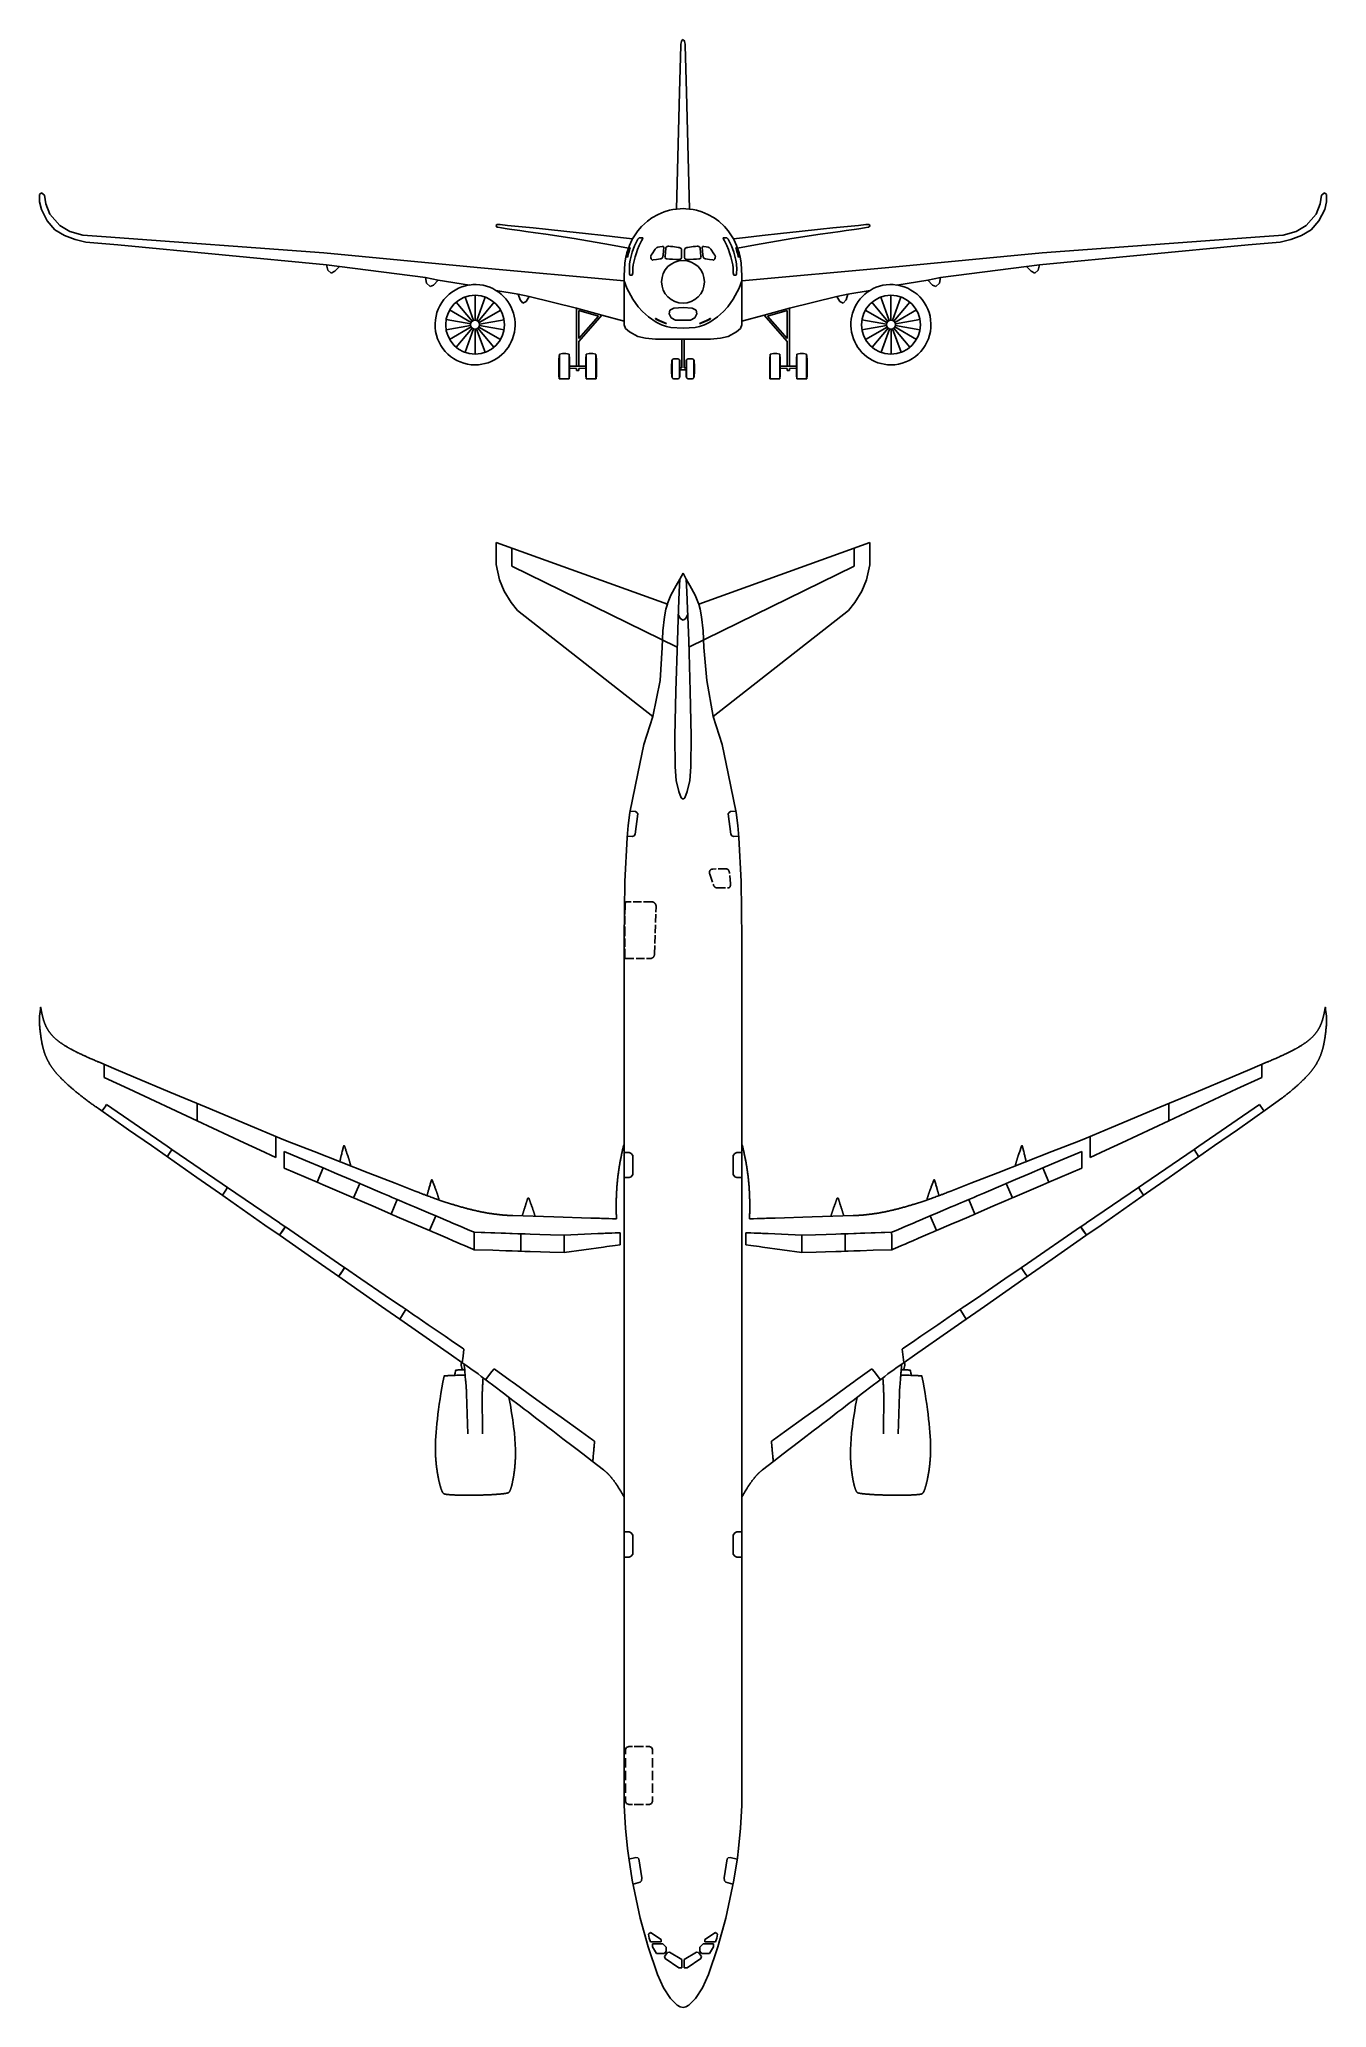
# Model space of a CAD drawing. Header units: millimetres. Extents: x 0 to 164410, y 0 to 99872.
# Drawn here: x 99660 to 164410, y 0 to 99000 of the extents above; entities that cross this region are included whole.
import ezdxf

# ---------------------------------------------------------------- set-up
doc = ezdxf.new("R2010")
doc.units = ezdxf.units.MM
doc.linetypes.add('DASHED', pattern=[15, 12, -3])
for name, color, linetype in [('1_TopView', 1, 'Continuous'), ('2_PassDoors', 1, 'Continuous'), ('3_OutlineFront', 1, 'Continuous'), ('5_OutlineRear', 1, 'Continuous'), ('6_OutlineTail', 1, 'Continuous'), ('9_FrontView', 1, 'Continuous')]:
    doc.layers.add(name, color=color, linetype=linetype)

msp = doc.modelspace()

# ---------------------------------------------------------------- linework, layer by layer
at = {"layer": '1_TopView', "color": 0, "linetype": 'Continuous'}
for p, q in [((123428, 72499), (123428, 73409)), ((140642, 73409), (140642, 72499)), ((131742, 68423), (123428, 72499)), ((132329, 68423), (140642, 72499)), ((131883, 71841), (131843, 71218)), ((132187, 71841), (132228, 71218)), ((131173, 70337), (131107, 69951)), ((131173, 70337), (131247, 70586)), ((131810, 70365), (131751, 68761)), ((131843, 71218), (131810, 70365)), ((132228, 71218), (132261, 70365)), ((132261, 70365), (132320, 68761)), ((132897, 70337), (132823, 70586)), ((132963, 69951), (132897, 70337)), ((131017, 69257), (131107, 69951)), ((131799, 70081), (131900, 69873)), ((131900, 69873), (132035, 69782)), ((132170, 69873), (132035, 69782)), ((132271, 70081), (132170, 69873)), ((133054, 69257), (132963, 69951)), ((130883, 66749), (130992, 68415)), ((131017, 69257), (130992, 68415)), ((131751, 68761), (131682, 66222)), ((132320, 68761), (132389, 66222)), ((133079, 68415), (133054, 69257)), ((133227, 66749), (133079, 68415)), ((130517, 64946), (130883, 66749)), ((133227, 66749), (133554, 64946)), ((131682, 66222), (131621, 63950)), ((132389, 66222), (132450, 63950)), ((131621, 63950), (131643, 62418)), ((132427, 62418), (132450, 63950)), ((131643, 62418), (131688, 61726)), ((132427, 62418), (132383, 61726)), ((131688, 61726), (131825, 61166)), ((132383, 61726), (132246, 61166)), ((131825, 61166), (131950, 60851)), ((131950, 60851), (132035, 60789)), ((132121, 60851), (132035, 60789)), ((132246, 61166), (132121, 60851)), ((129075, 26414), (129075, 43476)), ((134996, 43476), (134996, 26414)), ((129201, 13084), (129148, 12997)), ((129148, 12997), (129148, 12741)), ((129303, 13134), (129201, 13084)), ((129487, 13134), (129303, 13134)), ((130049, 13134), (129579, 13134)), ((130169, 13134), (130353, 13134)), ((130353, 13134), (130454, 13084)), ((130454, 13084), (130507, 12997)), ((130507, 12997), (130507, 12741)), ((129148, 12549), (129148, 12078)), ((129148, 11914), (129148, 11444)), ((130508, 12549), (130508, 12078)), ((130508, 11914), (130508, 11444)), ((129148, 11280), (129148, 10809)), ((130508, 11280), (130508, 10809)), ((129148, 10618), (129148, 10361)), ((129201, 10275), (129148, 10361)), ((129303, 10225), (129201, 10275)), ((129487, 10225), (129303, 10225)), ((130049, 10225), (129579, 10225)), ((130169, 10225), (130356, 10225)), ((130356, 10225), (130454, 10275)), ((130454, 10275), (130507, 10361)), ((130507, 10618), (130507, 10361)), ((130405, 3778), (130306, 3691)), ((130306, 3691), (130333, 3492)), ((130333, 3492), (130405, 3318)), ((130941, 3419), (130405, 3778)), ((130405, 3318), (130941, 3318)), ((130494, 3214), (131013, 3214)), ((130494, 3214), (130494, 3055)), ((130705, 2721), (130494, 3055)), ((130941, 3419), (130941, 3318)), ((131194, 3040), (131013, 3214)), ((131194, 3040), (131194, 2838)), ((133057, 3214), (132876, 3040)), ((132876, 3040), (132876, 2838)), ((133057, 3214), (133576, 3214)), ((133130, 3419), (133666, 3778)), ((133130, 3419), (133130, 3318)), ((133130, 3318), (133666, 3318)), ((133366, 2721), (133576, 3055)), ((133576, 3214), (133576, 3055)), ((133666, 3778), (133765, 3691)), ((133737, 3492), (133666, 3318)), ((133765, 3691), (133737, 3492)), ((130705, 2721), (131105, 2721)), ((131194, 2838), (131105, 2721)), ((131109, 2572), (131260, 2781)), ((131109, 2572), (131133, 2475)), ((131825, 2001), (131133, 2475)), ((131361, 2792), (131260, 2781)), ((131361, 2792), (131978, 2414)), ((131825, 2001), (131978, 2001)), ((131978, 2414), (131978, 2001)), ((132710, 2792), (132093, 2414)), ((132093, 2414), (132093, 2001)), ((132093, 2001), (132245, 2001)), ((132245, 2001), (132938, 2475)), ((132710, 2792), (132810, 2781)), ((132961, 2572), (132810, 2781)), ((132876, 2838), (132966, 2721)), ((132961, 2572), (132938, 2475)), ((132966, 2721), (133366, 2721))]:
    msp.add_line(p, q, dxfattribs=at)
at = {"layer": '1_TopView', "color": 7, "ltscale": 0.000521596}
for p, q in [((102809, 45094), (102808, 45094)), ((161260, 45094), (161261, 45094))]:
    msp.add_line(p, q, dxfattribs=at)
at = {"layer": '1_TopView', "color": 7, "ltscale": 0.03937}
for p, q in [((103042, 45421), (106083, 43338)), ((161028, 45421), (157986, 43338)), ((106083, 43338), (106330, 43169)), ((106331, 43169), (108861, 41437)), ((111979, 43069), (111979, 42225)), ((152090, 43069), (152090, 42225)), ((157739, 43169), (155208, 41437)), ((157986, 43338), (157739, 43169)), ((111979, 42225), (113625, 41517)), ((113934, 42236), (113625, 41517)), ((113625, 41517), (113934, 42236)), ((150135, 42236), (150444, 41517)), ((150444, 41517), (150135, 42236)), ((152090, 42225), (150444, 41517)), ((108861, 41437), (109128, 41254)), ((109128, 41254), (111736, 39469)), ((113625, 41517), (113934, 41384)), ((113934, 41384), (115468, 40725)), ((115779, 41449), (115468, 40725)), ((115468, 40725), (115779, 41449)), ((117662, 40645), (117348, 39916)), ((117348, 39916), (117662, 40645)), ((124237, 40716), (124268, 40716)), ((139832, 40716), (139802, 40716)), ((146407, 40645), (146721, 39916)), ((146721, 39916), (146407, 40645)), ((148290, 41449), (148601, 40725)), ((148601, 40725), (148290, 41449)), ((150135, 41384), (148601, 40725)), ((150444, 41517), (150135, 41384)), ((154941, 41254), (152333, 39469)), ((155208, 41437), (154941, 41254)), ((119601, 39821), (119284, 39086)), ((119284, 39085), (119601, 39821)), ((144469, 39821), (144785, 39086)), ((144785, 39085), (144469, 39821)), ((111758, 39454), (112023, 39273)), ((112033, 39266), (114705, 37436)), ((118537, 39406), (119284, 39085)), ((123873, 38923), (123873, 38046)), ((123873, 38046), (123873, 38923)), ((126058, 38856), (126058, 37979)), ((126058, 37979), (126058, 38856)), ((138011, 38856), (138011, 37979)), ((138011, 37979), (138011, 38856)), ((140196, 38923), (140196, 38046)), ((140196, 38046), (140196, 38923)), ((145532, 39406), (144785, 39085)), ((152037, 39266), (149364, 37436)), ((152311, 39454), (152046, 39273)), ((114705, 37436), (115023, 37218)), ((149364, 37436), (149046, 37218)), ((118103, 35111), (118537, 34813)), ((145966, 35111), (145532, 34813)), ((120922, 33182), (121014, 33119)), ((143148, 33182), (143056, 33119)), ((121214, 28856), (121151, 30867)), ((121940, 30881), (121948, 28869)), ((142129, 30881), (142122, 28869)), ((142855, 28856), (142918, 30867)), ((127588, 28486), (127490, 28557)), ((127586, 28460), (127588, 28486)), ((136481, 28486), (136579, 28557)), ((136483, 28460), (136481, 28486))]:
    msp.add_line(p, q, dxfattribs=at)
at = {"layer": '1_TopView', "color": 7, "ltscale": 0.001482}
msp.add_line((161260, 45095), (161260, 45094), dxfattribs=at)
at = {"layer": '1_TopView', "color": 7, "ltscale": 6.54735e-05}
msp.add_line((114948, 43271), (114948, 43271), dxfattribs=at)
at = {"layer": '1_TopView', "color": 7, "ltscale": 8.59709e-06}
for p, q in [((114981, 43355), (114981, 43355)), ((149088, 43355), (149088, 43355))]:
    msp.add_line(p, q, dxfattribs=at)
at = {"layer": '1_TopView', "color": 7, "ltscale": 0.004977}
msp.add_line((114981, 43355), (114986, 43355), dxfattribs=at)
at = {"layer": '1_TopView', "color": 7, "ltscale": 7.68947e-06}
for p, q in [((114986, 43355), (114986, 43355)), ((118537, 34813), (118537, 34813)), ((145532, 34813), (145532, 34813))]:
    msp.add_line(p, q, dxfattribs=at)
at = {"layer": '1_TopView', "color": 7, "ltscale": 0.004981}
msp.add_line((149088, 43355), (149083, 43355), dxfattribs=at)
at = {"layer": '1_TopView', "color": 7, "ltscale": 0.003161}
for p, q in [((115319, 42335), (115318, 42338)), ((148750, 42335), (148751, 42338))]:
    msp.add_line(p, q, dxfattribs=at)
at = {"layer": '1_TopView', "color": 7, "ltscale": 0.001296}
msp.add_line((119381, 41621), (119382, 41622), dxfattribs=at)
at = {"layer": '1_TopView', "color": 7, "ltscale": 0.000932814}
msp.add_line((119381, 41620), (119381, 41621), dxfattribs=at)
at = {"layer": '1_TopView', "color": 7, "ltscale": 0.001559}
for p, q in [((119399, 41646), (119400, 41646)), ((144671, 41646), (144669, 41646))]:
    msp.add_line(p, q, dxfattribs=at)
at = {"layer": '1_TopView', "color": 7, "ltscale": 0.000187093}
for p, q in [((119400, 41646), (119400, 41646)), ((144669, 41646), (144669, 41646))]:
    msp.add_line(p, q, dxfattribs=at)
at = {"layer": '1_TopView', "color": 7, "ltscale": 0.001299}
msp.add_line((144688, 41621), (144687, 41622), dxfattribs=at)
at = {"layer": '1_TopView', "color": 7, "ltscale": 0.000937619}
msp.add_line((144690, 41614), (144688, 41621), dxfattribs=at)
at = {"layer": '1_TopView', "color": 7, "ltscale": 0.008249}
msp.add_line((109016, 41087), (109021, 41094), dxfattribs=at)
at = {"layer": '1_TopView', "color": 7, "ltscale": 0.008235}
msp.add_line((109021, 41094), (109016, 41087), dxfattribs=at)
at = {"layer": '1_TopView', "color": 7, "ltscale": 0.001268}
for p, q in [((119160, 40842), (119160, 40843)), ((144909, 40842), (144909, 40843))]:
    msp.add_line(p, q, dxfattribs=at)
at = {"layer": '1_TopView', "color": 7, "ltscale": 0.001964}
for p, q in [((119765, 40624), (119765, 40626)), ((144304, 40624), (144305, 40626))]:
    msp.add_line(p, q, dxfattribs=at)
at = {"layer": '1_TopView', "color": 7, "ltscale": 3.54467e-05}
for p, q in [((119765, 40626), (119765, 40626)), ((144304, 40626), (144304, 40626))]:
    msp.add_line(p, q, dxfattribs=at)
at = {"layer": '1_TopView', "color": 7, "ltscale": 3.17045e-05}
for p, q in [((123953, 39826), (123953, 39826)), ((140116, 39826), (140116, 39826))]:
    msp.add_line(p, q, dxfattribs=at)
at = {"layer": '1_TopView', "color": 7, "ltscale": 0.002412}
msp.add_line((123953, 39826), (123953, 39823), dxfattribs=at)
at = {"layer": '1_TopView', "color": 7, "ltscale": 0.002411}
msp.add_line((140116, 39826), (140116, 39823), dxfattribs=at)
at = {"layer": '1_TopView', "color": 7, "ltscale": 0.015487}
for p, q in [((111736, 39469), (111749, 39460)), ((152333, 39469), (152320, 39460))]:
    msp.add_line(p, q, dxfattribs=at)
at = {"layer": '1_TopView', "color": 7, "ltscale": 1.63118e-05}
msp.add_line((111749, 39460), (111749, 39460), dxfattribs=at)
at = {"layer": '1_TopView', "color": 7, "ltscale": 0.010415}
for p, q in [((111749, 39460), (111758, 39454)), ((152320, 39460), (152311, 39454))]:
    msp.add_line(p, q, dxfattribs=at)
at = {"layer": '1_TopView', "color": 7, "ltscale": 0.002184}
for p, q in [((121538, 39000), (121538, 38998)), ((142531, 39000), (142531, 38998))]:
    msp.add_line(p, q, dxfattribs=at)
at = {"layer": '1_TopView', "color": 7, "ltscale": 1.92237e-05}
for p, q in [((152320, 39460), (152320, 39460)), ((120981, 32871), (120981, 32871))]:
    msp.add_line(p, q, dxfattribs=at)
at = {"layer": '1_TopView', "color": 7, "ltscale": 0.009976}
msp.add_line((143056, 33119), (143144, 32442), dxfattribs=at)
at = {"layer": '1_TopView', "color": 7, "ltscale": 3.84473e-06}
for p, q in [((122361, 31911), (122361, 31911)), ((123443, 31470), (123443, 31470)), ((140626, 31470), (140626, 31470))]:
    msp.add_line(p, q, dxfattribs=at)
at = {"layer": '1_TopView', "color": 7, "ltscale": 0.013345}
msp.add_line((141539, 32126), (141547, 32115), dxfattribs=at)
at = {"layer": '1_TopView', "color": 7, "ltscale": 4.29854e-06}
msp.add_line((127561, 28194), (127561, 28194), dxfattribs=at)
at = {"layer": '1_TopView', "color": 7, "ltscale": 1.92237e-06}
msp.add_line((136509, 28194), (136509, 28194), dxfattribs=at)
at = {"layer": '1_TopView', "color": 7, "ltscale": 4.6931e-05}
msp.add_line((127497, 27458), (127497, 27458), dxfattribs=at)
at = {"layer": '1_TopView', "color": 7, "ltscale": 4.08701e-05}
msp.add_line((136573, 27458), (136573, 27458), dxfattribs=at)
at = {"layer": '1_TopView', "color": 0, "linetype": 'DASHED', "ltscale": 35}
msp.add_lwpolyline([(134225, 57274), (133530, 57271, 0.260799), (133393, 57193, 0.240871), (133381, 57006), (133567, 56475, 0.152098), (133640, 56364, 0.17062), (133748, 56323), (134321, 56326, 0.292401), (134403, 56385, 0.131498), (134426, 56529), (134371, 57085, 0.128693), (134322, 57217, 0.241894)], format="xyb", close=True, dxfattribs=at)
msp.add_lwpolyline([(129173, 55621, 0.215416), (129160, 55614, 0.109314), (129132, 55530), (129128, 55495), (129125, 55460), (129123, 55422), (129107, 54305), (129102, 52961, 0.053842), (129117, 52813, 0.112033), (129132, 52776, 0.230126), (129146, 52767), (130407, 52768, 0.368148), (130605, 53002), (130681, 55372, 0.174053), (130630, 55536, 0.227858), (130470, 55619), (129173, 55621)], format="xyb", dxfattribs=at)
at = {"layer": '1_TopView', "color": 7, "ltscale": 0.03937}
for points in [[(99667, 49465), (99666, 49483), (99664, 49515), (99663, 49529), (99662, 49542), (99662, 49555), (99661, 49567), (99661, 49580), (99660, 49592), (99660, 49605), (99660, 49618), (99660, 49632), (99660, 49647), (99660, 49662), (99660, 49677), (99660, 49692), (99660, 49711), (99661, 49730), (99661, 49742), (99661, 49753), (99662, 49768), (99662, 49778), (99662, 49787), (99662, 49794)], [(99662, 49794), (99663, 49801), (99663, 49808), (99663, 49814), (99664, 49821), (99664, 49834), (99665, 49848), (99667, 49862), (99668, 49876), (99670, 49891), (99671, 49905), (99673, 49920), (99675, 49935), (99677, 49950), (99678, 49960), (99680, 49970), (99683, 49990), (99686, 50010), (99688, 50025), (99693, 50056)], [(99693, 50056), (99697, 50079), (99700, 50098), (99703, 50117), (99704, 50126), (99706, 50135), (99707, 50144), (99708, 50154)], [(99708, 50154), (99710, 50168), (99711, 50175), (99711, 50182), (99712, 50192), (99713, 50202), (99714, 50213), (99715, 50223)], [(99715, 50223), (99715, 50230), (99716, 50237), (99716, 50244), (99716, 50251), (99717, 50257), (99717, 50264), (99717, 50271), (99717, 50277), (99717, 50283), (99717, 50294), (99716, 50304), (99716, 50318)], [(102429, 47651), (102317, 47701), (102261, 47726), (102219, 47744), (102177, 47763), (102120, 47789), (102063, 47814), (102007, 47840), (101976, 47854), (101946, 47868), (101917, 47881), (101889, 47894), (101845, 47914), (101801, 47934), (101757, 47955), (101714, 47976), (101692, 47986), (101670, 47997), (101648, 48007), (101627, 48017), (101598, 48031), (101569, 48045), (101540, 48060), (101504, 48077), (101486, 48086), (101468, 48095), (101445, 48107), (101421, 48119), (101397, 48131), (101369, 48146), (101341, 48161), (101313, 48175), (101285, 48190), (101257, 48205), (101242, 48213), (101227, 48221), (101212, 48229), (101198, 48237), (101178, 48248), (101159, 48259), (101139, 48270), (101115, 48284), (101091, 48297), (101067, 48311), (101044, 48325), (101020, 48339), (100996, 48353), (100973, 48368), (100950, 48382), (100927, 48396), (100915, 48403), (100904, 48411), (100889, 48420), (100873, 48430), (100858, 48440), (100839, 48453), (100820, 48465), (100801, 48478), (100782, 48491), (100763, 48504), (100745, 48517), (100726, 48530), (100707, 48544), (100698, 48551), (100688, 48558), (100679, 48565), (100670, 48571), (100656, 48582), (100642, 48592), (100628, 48603), (100614, 48613), (100599, 48626), (100583, 48638), (100567, 48651), (100552, 48663), (100537, 48676), (100522, 48689), (100507, 48702), (100492, 48715), (100477, 48728), (100462, 48741), (100448, 48754), (100434, 48767), (100419, 48780), (100405, 48794), (100398, 48800), (100392, 48807), (100385, 48814), (100378, 48820), (100366, 48832), (100354, 48845), (100342, 48857), (100330, 48869), (100319, 48881), (100307, 48894), (100296, 48906), (100285, 48919), (100274, 48931), (100262, 48944), (100251, 48958), (100240, 48971), (100229, 48985), (100218, 48998), (100207, 49012), (100196, 49026), (100186, 49040), (100175, 49054), (100165, 49067), (100155, 49081), (100145, 49096), (100135, 49110), (100126, 49124), (100116, 49138), (100107, 49152), (100098, 49167), (100089, 49181), (100080, 49196), (100071, 49211), (100062, 49225), (100054, 49240), (100046, 49255), (100037, 49270), (100029, 49284), (100021, 49299), (100014, 49314), (100007, 49328), (100000, 49343), (99993, 49357), (99986, 49372), (99979, 49386), (99972, 49401), (99966, 49416), (99960, 49428), (99955, 49441), (99949, 49454), (99944, 49467), (99941, 49475), (99937, 49484), (99931, 49501), (99924, 49518), (99917, 49536), (99911, 49553), (99905, 49571), (99899, 49589), (99893, 49607), (99887, 49624), (99881, 49642), (99875, 49660), (99872, 49671), (99869, 49681), (99866, 49691), (99863, 49702), (99857, 49723), (99851, 49744), (99845, 49765), (99839, 49786), (99834, 49807), (99828, 49829), (99822, 49851), (99817, 49874), (99812, 49896), (99808, 49911), (99805, 49926), (99801, 49941), (99798, 49957), (99794, 49973), (99790, 49989), (99783, 50022), (99777, 50049), (99772, 50077), (99763, 50120), (99755, 50155), (99744, 50208), (99733, 50262), (99728, 50289), (99722, 50316)], [(161640, 47651), (161752, 47701), (161808, 47726), (161850, 47744), (161893, 47763), (161949, 47789), (162006, 47814), (162063, 47840), (162093, 47854), (162123, 47868), (162152, 47881), (162180, 47894), (162224, 47914), (162268, 47934), (162312, 47955), (162355, 47976), (162377, 47986), (162399, 47997), (162421, 48007), (162443, 48017), (162471, 48031), (162500, 48045), (162529, 48060), (162565, 48077), (162583, 48086), (162601, 48095), (162625, 48107), (162648, 48119), (162672, 48131), (162700, 48146), (162728, 48161), (162757, 48175), (162784, 48190), (162812, 48205), (162827, 48213), (162842, 48221), (162857, 48229), (162871, 48237), (162891, 48248), (162910, 48259), (162930, 48270), (162954, 48284), (162978, 48297), (163002, 48311), (163026, 48325), (163049, 48339), (163073, 48353), (163096, 48368), (163119, 48382), (163142, 48396), (163154, 48403), (163165, 48411), (163181, 48420), (163196, 48430), (163211, 48440), (163230, 48453), (163249, 48465), (163268, 48478), (163287, 48491), (163306, 48504), (163325, 48517), (163343, 48530), (163362, 48544), (163372, 48551), (163381, 48558), (163390, 48565), (163400, 48571), (163413, 48582), (163427, 48592), (163441, 48603), (163455, 48613), (163471, 48626), (163486, 48638), (163502, 48651), (163517, 48663), (163532, 48676), (163548, 48689), (163563, 48702), (163577, 48715), (163592, 48728), (163607, 48741), (163621, 48754), (163636, 48767), (163650, 48780), (163664, 48794), (163671, 48800), (163678, 48807), (163684, 48814), (163691, 48820), (163703, 48832), (163715, 48845), (163727, 48857), (163739, 48869), (163750, 48881), (163762, 48894), (163773, 48906), (163784, 48919), (163795, 48931), (163807, 48944), (163818, 48958), (163829, 48971), (163841, 48985), (163851, 48998), (163862, 49012), (163873, 49026), (163883, 49040), (163894, 49054), (163904, 49067), (163914, 49081), (163924, 49096), (163934, 49110), (163944, 49124), (163953, 49138), (163962, 49152), (163972, 49167), (163981, 49181), (163989, 49196), (163998, 49211), (164007, 49225), (164015, 49240), (164024, 49255), (164032, 49270), (164040, 49284), (164048, 49299), (164055, 49314), (164062, 49328), (164070, 49343), (164077, 49357), (164083, 49372), (164090, 49386), (164097, 49401), (164103, 49416), (164109, 49428), (164114, 49441), (164120, 49454), (164125, 49467), (164128, 49475), (164132, 49484), (164139, 49501), (164145, 49518), (164152, 49536), (164158, 49553), (164164, 49571), (164171, 49589), (164177, 49607), (164183, 49624), (164188, 49642), (164194, 49660), (164197, 49671), (164200, 49681), (164203, 49691), (164207, 49702), (164213, 49723), (164218, 49744), (164224, 49765), (164230, 49786), (164235, 49807), (164241, 49829), (164247, 49851), (164252, 49874), (164258, 49896), (164261, 49911), (164264, 49926), (164268, 49941), (164271, 49957), (164275, 49973), (164279, 49989), (164286, 50022), (164292, 50049), (164298, 50077), (164307, 50120), (164314, 50155), (164325, 50208), (164336, 50262), (164341, 50289), (164347, 50316)], [(164354, 50223), (164354, 50230), (164353, 50237), (164353, 50244), (164353, 50251), (164353, 50257), (164352, 50264), (164352, 50271), (164352, 50277), (164352, 50283), (164353, 50294), (164353, 50304), (164353, 50318)], [(164361, 50154), (164359, 50168), (164359, 50175), (164358, 50182), (164357, 50192), (164356, 50202), (164355, 50213), (164354, 50223)], [(164376, 50056), (164372, 50079), (164369, 50098), (164366, 50117), (164365, 50126), (164364, 50135), (164362, 50144), (164361, 50154)], [(164407, 49794), (164407, 49801), (164406, 49808), (164406, 49814), (164406, 49821), (164405, 49834), (164404, 49848), (164403, 49862), (164401, 49876), (164400, 49891), (164398, 49905), (164396, 49920), (164394, 49935), (164392, 49950), (164391, 49960), (164389, 49970), (164386, 49990), (164383, 50010), (164381, 50025), (164376, 50056)], [(164402, 49465), (164403, 49483), (164405, 49515), (164406, 49529), (164407, 49542), (164407, 49555), (164408, 49567), (164409, 49580), (164409, 49592), (164409, 49605), (164409, 49618), (164410, 49632), (164410, 49647), (164410, 49662), (164409, 49677), (164409, 49692), (164409, 49711), (164408, 49730), (164408, 49742), (164408, 49753), (164408, 49768), (164407, 49778), (164407, 49787), (164407, 49794)], [(99667, 49464), (99671, 49417), (99673, 49393), (99677, 49356), (99680, 49320), (99684, 49283), (99687, 49246), (99691, 49209), (99695, 49173), (99699, 49136), (99703, 49099), (99708, 49062), (99712, 49025), (99716, 48988), (99721, 48952), (99726, 48915), (99731, 48879), (99736, 48845), (99740, 48811), (99745, 48777), (99750, 48744), (99753, 48727), (99756, 48710), (99758, 48694), (99761, 48677), (99766, 48648), (99771, 48619), (99774, 48604), (99776, 48589), (99779, 48575), (99781, 48560), (99785, 48541), (99789, 48522), (99792, 48503), (99797, 48482), (99801, 48461), (99805, 48439), (99810, 48418), (99814, 48398), (99819, 48377), (99824, 48356), (99829, 48336), (99834, 48315), (99839, 48294), (99844, 48274), (99849, 48253), (99855, 48233), (99860, 48213), (99866, 48193), (99871, 48173), (99877, 48153), (99883, 48132), (99889, 48112), (99896, 48092), (99902, 48072), (99909, 48052), (99915, 48032), (99922, 48012), (99929, 47992), (99936, 47973), (99943, 47953), (99950, 47934), (99958, 47914), (99965, 47895), (99973, 47876), (99981, 47857), (99989, 47838), (99996, 47820), (100004, 47801), (100013, 47783), (100021, 47764), (100029, 47746), (100038, 47728), (100046, 47709), (100055, 47691), (100064, 47673), (100073, 47655), (100082, 47637), (100092, 47620), (100101, 47602), (100111, 47584), (100120, 47567), (100130, 47549), (100140, 47531), (100150, 47514), (100160, 47497), (100171, 47479), (100181, 47462), (100192, 47445), (100202, 47428), (100213, 47410), (100224, 47393), (100235, 47376), (100247, 47359), (100258, 47342), (100270, 47325), (100281, 47308), (100293, 47292), (100305, 47275), (100317, 47258), (100329, 47241), (100341, 47224), (100354, 47208), (100366, 47191), (100379, 47174), (100392, 47158), (100405, 47141), (100418, 47125), (100431, 47108), (100444, 47091), (100458, 47075), (100471, 47058), (100485, 47042), (100499, 47025), (100513, 47009), (100528, 46992), (100542, 46975), (100557, 46958), (100571, 46942), (100586, 46925), (100603, 46907), (100619, 46888), (100636, 46870), (100653, 46851), (100670, 46833), (100688, 46814), (100705, 46796), (100723, 46778), (100741, 46759), (100759, 46741), (100777, 46722), (100795, 46704), (100813, 46685), (100832, 46667), (100851, 46648), (100869, 46630), (100887, 46613), (100904, 46597), (100921, 46580), (100934, 46568), (100947, 46555), (100960, 46543), (100973, 46530), (100987, 46518), (101000, 46505), (101027, 46480), (101054, 46455), (101082, 46430), (101110, 46404), (101138, 46379), (101166, 46354), (101195, 46328), (101224, 46303), (101253, 46277), (101283, 46251), (101312, 46226), (101343, 46200), (101373, 46174), (101404, 46148), (101434, 46122), (101466, 46096), (101497, 46070), (101529, 46044), (101561, 46018), (101594, 45991), (101627, 45965), (101660, 45938), (101693, 45912), (101727, 45885), (101761, 45858), (101795, 45831), (101830, 45804), (101858, 45782), (101886, 45761), (101915, 45739), (101943, 45717)], [(164402, 49464), (164398, 49417), (164396, 49393), (164393, 49356), (164389, 49320), (164386, 49283), (164382, 49246), (164378, 49209), (164374, 49173), (164370, 49136), (164366, 49099), (164362, 49062), (164357, 49025), (164353, 48988), (164348, 48952), (164343, 48915), (164338, 48879), (164334, 48845), (164329, 48811), (164324, 48777), (164319, 48744), (164316, 48727), (164314, 48710), (164311, 48694), (164308, 48677), (164303, 48648), (164298, 48619), (164296, 48604), (164293, 48589), (164290, 48575), (164288, 48560), (164284, 48541), (164281, 48522), (164277, 48503), (164273, 48482), (164268, 48461), (164264, 48439), (164259, 48418), (164255, 48398), (164250, 48377), (164245, 48356), (164240, 48336), (164236, 48315), (164230, 48294), (164225, 48274), (164220, 48253), (164215, 48233), (164209, 48213), (164204, 48193), (164198, 48173), (164192, 48153), (164186, 48132), (164180, 48112), (164173, 48092), (164167, 48072), (164160, 48052), (164154, 48032), (164147, 48012), (164140, 47992), (164133, 47973), (164126, 47953), (164119, 47934), (164111, 47914), (164104, 47895), (164096, 47876), (164088, 47857), (164081, 47838), (164073, 47820), (164065, 47801), (164057, 47783), (164048, 47764), (164040, 47746), (164031, 47728), (164023, 47709), (164014, 47691), (164005, 47673), (163996, 47655), (163987, 47637), (163977, 47620), (163968, 47602), (163959, 47584), (163949, 47567), (163939, 47549), (163929, 47531), (163919, 47514), (163909, 47497), (163898, 47479), (163888, 47462), (163877, 47445), (163867, 47428), (163856, 47410), (163845, 47393), (163834, 47376), (163822, 47359), (163811, 47342), (163800, 47325), (163788, 47308), (163776, 47292), (163764, 47275), (163752, 47258), (163740, 47241), (163728, 47224), (163715, 47208), (163703, 47191), (163690, 47174), (163677, 47158), (163664, 47141), (163651, 47125), (163638, 47108), (163625, 47091), (163611, 47075), (163598, 47058), (163584, 47042), (163570, 47025), (163556, 47009), (163542, 46992), (163527, 46975), (163513, 46958), (163498, 46942), (163483, 46925), (163466, 46907), (163450, 46888), (163433, 46870), (163416, 46851), (163399, 46833), (163381, 46814), (163364, 46796), (163346, 46778), (163329, 46759), (163311, 46741), (163293, 46722), (163274, 46704), (163256, 46685), (163237, 46667), (163218, 46648), (163200, 46630), (163183, 46613), (163166, 46597), (163148, 46580), (163135, 46568), (163122, 46555), (163109, 46543), (163096, 46530), (163082, 46518), (163069, 46505), (163042, 46480), (163015, 46455), (162987, 46430), (162959, 46404), (162931, 46379), (162903, 46354), (162874, 46328), (162845, 46303), (162816, 46277), (162787, 46251), (162757, 46226), (162727, 46200), (162696, 46174), (162666, 46148), (162635, 46122), (162603, 46096), (162572, 46070), (162540, 46044), (162508, 46018), (162475, 45991), (162443, 45965), (162409, 45938), (162376, 45912), (162342, 45885), (162309, 45858), (162274, 45831), (162240, 45804), (162211, 45782), (162183, 45761), (162155, 45739), (161441, 45220)], [(102628, 47567), (102602, 47578), (102549, 47600), (102490, 47625), (102429, 47651)], [(102628, 47567), (103515, 47194), (104401, 46821), (106228, 46053), (108053, 45285), (110487, 44261), (111759, 43726)], [(161441, 47567), (160554, 47194), (159668, 46821), (157841, 46053), (156016, 45285), (153582, 44261), (152310, 43726)], [(161441, 47567), (161467, 47578), (161520, 47600), (161580, 47625), (161640, 47651)], [(102926, 46787), (102926, 47353), (102926, 47438)], [(107598, 44601), (104168, 46206), (102926, 46787)], [(156471, 44601), (159901, 46206), (161143, 46787)], [(161143, 46787), (161143, 47353), (161143, 47438)], [(102428, 45361), (102387, 45390), (102345, 45420), (102304, 45449), (102263, 45479), (102222, 45509), (102182, 45538), (102141, 45568), (102101, 45598), (102061, 45627), (102022, 45657), (101982, 45687), (101943, 45717)], [(102628, 45221), (102528, 45290), (102510, 45303), (102469, 45332), (102451, 45345), (102442, 45351), (102435, 45356), (102428, 45361)], [(102628, 45220), (104150, 44155), (105292, 43356), (106434, 42557), (107576, 41759), (108719, 40960), (109862, 40162), (111004, 39364), (111767, 38832)], [(102808, 45094), (102964, 45311), (103042, 45421)], [(107598, 44601), (107598, 45228), (107598, 45327), (107598, 45419), (107598, 45471)], [(111549, 42764), (110758, 43131), (109967, 43499), (107598, 44601)], [(161441, 45220), (159919, 44155), (158777, 43356), (157636, 42557), (156493, 41759), (155350, 40960), (154208, 40162), (153065, 39364), (152303, 38832)], [(152520, 42764), (153311, 43131), (154102, 43499), (156471, 44601)], [(156471, 44601), (156471, 45228), (156471, 45327), (156471, 45419), (156471, 45471)], [(161261, 45094), (161257, 45099), (161254, 45104), (161245, 45116), (161221, 45150), (161028, 45421)], [(111549, 43808), (111549, 43727), (111549, 43598), (111549, 43316), (111549, 42764)], [(118561, 41069), (118060, 41265), (117558, 41461), (116198, 41992), (114838, 42523), (113477, 43055), (112116, 43587), (111759, 43726)], [(145508, 41069), (146009, 41265), (146511, 41461), (147871, 41992), (149231, 42523), (150592, 43055), (151953, 43587), (152310, 43726)], [(152520, 43808), (152520, 43727), (152520, 43598), (152520, 43316), (152520, 42764)], [(106317, 43150), (106239, 43032), (106200, 42974), (106084, 42802)], [(106330, 43169), (106326, 43162), (106321, 43155), (106317, 43150)], [(113934, 42236), (113054, 42611), (111979, 43069)], [(114948, 43271), (114943, 43248), (114937, 43225), (114932, 43202), (114926, 43179), (114920, 43155), (114908, 43109), (114897, 43062), (114879, 42993), (114867, 42947), (114855, 42900), (114844, 42854), (114838, 42831), (114832, 42807), (114826, 42784), (114821, 42761), (114815, 42738), (114810, 42714), (114804, 42691), (114799, 42668), (114794, 42644), (114789, 42621), (114784, 42598), (114779, 42574), (114774, 42551)], [(114974, 43351), (114973, 43350), (114973, 43349), (114972, 43349), (114971, 43348), (114971, 43347), (114970, 43346), (114969, 43344), (114968, 43342), (114967, 43340), (114966, 43338), (114965, 43335), (114964, 43333), (114963, 43329), (114961, 43324), (114959, 43317), (114957, 43309), (114955, 43302), (114953, 43296), (114952, 43288), (114950, 43281), (114949, 43275), (114948, 43271)], [(114974, 43351), (114975, 43352), (114976, 43353), (114978, 43354), (114978, 43354), (114979, 43354)], [(115006, 43334), (115005, 43336), (115004, 43338), (115003, 43340), (115002, 43341), (115001, 43343), (115000, 43344), (114999, 43346), (114998, 43348), (114996, 43349), (114995, 43350), (114995, 43351), (114993, 43352), (114993, 43352), (114992, 43353), (114991, 43353), (114990, 43354), (114989, 43354), (114987, 43355), (114987, 43355)], [(115006, 43334), (115008, 43329), (115011, 43323), (115014, 43313), (115017, 43306), (115020, 43299), (115022, 43293), (115024, 43287), (115026, 43281), (115027, 43278), (115027, 43275), (115028, 43274)], [(115318, 42338), (115316, 42352), (115313, 42365), (115310, 42378), (115307, 42392), (115305, 42405), (115302, 42418), (115299, 42431), (115295, 42445), (115292, 42458), (115290, 42468), (115287, 42478), (115282, 42497), (115277, 42517), (115271, 42537), (115266, 42556), (115260, 42576), (115255, 42596), (115249, 42615), (115243, 42635), (115237, 42654), (115231, 42674), (115225, 42693), (115218, 42713), (115212, 42732), (115206, 42751), (115199, 42771), (115193, 42790), (115186, 42810), (115173, 42848), (115160, 42887), (115147, 42926), (115133, 42964), (115106, 43042), (115093, 43080), (115080, 43119), (115067, 43158), (115053, 43197), (115040, 43235), (115034, 43255), (115028, 43274)], [(128689, 39677), (128688, 39702), (128687, 39727), (128686, 39752), (128685, 39776), (128684, 39809), (128683, 39843), (128682, 39876), (128681, 39917), (128680, 39958), (128679, 40000), (128678, 40041), (128677, 40082), (128676, 40124), (128676, 40168), (128676, 40213), (128675, 40258), (128675, 40302), (128675, 40347), (128675, 40392), (128676, 40436), (128676, 40481), (128677, 40526), (128678, 40570), (128679, 40615), (128680, 40660), (128681, 40704), (128682, 40749), (128684, 40794), (128685, 40838), (128687, 40883), (128689, 40928), (128691, 40972), (128694, 41017), (128696, 41061), (128699, 41106), (128702, 41151), (128705, 41195), (128708, 41240), (128709, 41262), (128711, 41285), (128713, 41307), (128714, 41329), (128717, 41363), (128720, 41396), (128723, 41429), (128726, 41463), (128730, 41507), (128734, 41551), (128738, 41595), (128742, 41638), (128745, 41660), (128747, 41682), (128751, 41720), (128755, 41757), (128760, 41795), (128764, 41833), (128769, 41870), (128773, 41908), (128778, 41945), (128784, 41985), (128789, 42025), (128794, 42065), (128800, 42105), (128806, 42145), (128812, 42185), (128818, 42225), (128824, 42265), (128831, 42305), (128837, 42345), (128844, 42385), (128850, 42425), (128857, 42465), (128864, 42505), (128872, 42545), (128879, 42584), (128886, 42624), (128894, 42664), (128902, 42704), (128909, 42743), (128917, 42783), (128925, 42823), (128934, 42862), (128942, 42902), (128949, 42934), (128956, 42966), (128963, 42999), (128970, 43031), (128975, 43053), (128980, 43074), (128990, 43117), (129000, 43160), (129010, 43203), (129021, 43246), (129031, 43289), (129042, 43332), (129053, 43375)], [(135380, 39677), (135381, 39702), (135382, 39727), (135383, 39752), (135384, 39776), (135385, 39809), (135386, 39843), (135387, 39876), (135388, 39917), (135390, 39958), (135391, 40000), (135391, 40041), (135392, 40082), (135393, 40124), (135393, 40168), (135394, 40213), (135394, 40258), (135394, 40302), (135394, 40347), (135394, 40392), (135393, 40436), (135393, 40481), (135392, 40526), (135392, 40570), (135391, 40615), (135390, 40660), (135388, 40704), (135387, 40749), (135385, 40794), (135384, 40838), (135382, 40883), (135380, 40928), (135378, 40972), (135375, 41017), (135373, 41061), (135370, 41106), (135368, 41151), (135365, 41195), (135362, 41240), (135360, 41262), (135358, 41285), (135357, 41307), (135355, 41329), (135352, 41363), (135349, 41396), (135347, 41429), (135344, 41463), (135340, 41507), (135336, 41551), (135331, 41595), (135327, 41638), (135324, 41660), (135322, 41682), (135318, 41720), (135314, 41757), (135309, 41795), (135305, 41833), (135300, 41870), (135296, 41908), (135291, 41945), (135286, 41985), (135280, 42025), (135275, 42065), (135269, 42105), (135263, 42145), (135257, 42185), (135251, 42225), (135245, 42265), (135239, 42305), (135232, 42345), (135225, 42385), (135219, 42425), (135212, 42465), (135205, 42505), (135198, 42545), (135190, 42584), (135183, 42624), (135175, 42664), (135168, 42704), (135160, 42743), (135152, 42783), (135144, 42823), (135135, 42862), (135127, 42902), (135120, 42934), (135113, 42966), (135106, 42999), (135099, 43031), (135094, 43053), (135089, 43074), (135079, 43117), (135069, 43160), (135059, 43203), (135048, 43246), (135038, 43289), (135027, 43332), (135016, 43375)], [(148751, 42338), (148754, 42355), (148757, 42371), (148761, 42387), (148764, 42403), (148768, 42419), (148771, 42433), (148774, 42446), (148777, 42459), (148780, 42469), (148782, 42479), (148787, 42497), (148792, 42514), (148796, 42532), (148801, 42549), (148804, 42561), (148808, 42572), (148815, 42595)], [(148815, 42595), (148820, 42614), (148826, 42632), (148831, 42651), (148836, 42665), (148840, 42679), (148849, 42707), (148858, 42734), (148864, 42752), (148869, 42769), (148881, 42803), (148891, 42832), (148900, 42861), (148910, 42888), (148928, 42941), (148956, 43022), (148973, 43070), (149042, 43274)], [(149063, 43334), (149061, 43329), (149059, 43323), (149055, 43313), (149052, 43306), (149049, 43299), (149047, 43293), (149045, 43287), (149043, 43281), (149042, 43278), (149042, 43275), (149042, 43274)], [(149063, 43334), (149064, 43336), (149066, 43338), (149066, 43340), (149067, 43341), (149068, 43343), (149069, 43344), (149070, 43346), (149072, 43348), (149073, 43349), (149074, 43350), (149074, 43351), (149076, 43352), (149076, 43352), (149077, 43353), (149078, 43353), (149079, 43354), (149081, 43354), (149082, 43355), (149082, 43355)], [(149095, 43351), (149094, 43352), (149093, 43353), (149092, 43354), (149091, 43354), (149090, 43354)], [(149095, 43351), (149096, 43350), (149097, 43349), (149097, 43349), (149098, 43348), (149099, 43347), (149099, 43346), (149100, 43344), (149101, 43342), (149102, 43340), (149103, 43338), (149104, 43335), (149105, 43333), (149106, 43329), (149108, 43324), (149110, 43317), (149112, 43309), (149114, 43302), (149116, 43296), (149117, 43288), (149119, 43281), (149120, 43275), (149121, 43271)], [(149121, 43271), (149126, 43248), (149132, 43225), (149138, 43202), (149143, 43179), (149149, 43155), (149161, 43109), (149173, 43062), (149190, 42993), (149202, 42947), (149214, 42900), (149226, 42854), (149231, 42831), (149237, 42807), (149243, 42784), (149249, 42761), (149254, 42738), (149260, 42714), (149265, 42691), (149270, 42668), (149276, 42644), (149281, 42621), (149286, 42598), (149291, 42574), (149296, 42548)], [(150135, 42236), (151015, 42611), (152090, 43069)], [(157739, 43169), (157743, 43162), (157748, 43155), (157981, 42799)], [(115779, 41449), (115315, 41647), (114625, 41942), (113934, 42236)], [(119381, 41620), (119376, 41604), (119374, 41598), (119372, 41590), (119370, 41586), (119369, 41580), (119367, 41574), (119365, 41568), (119364, 41564), (119364, 41562)], [(119382, 41622), (119383, 41626), (119384, 41628), (119385, 41630), (119386, 41632), (119386, 41634), (119387, 41635), (119387, 41636), (119388, 41637), (119389, 41639), (119390, 41640), (119391, 41642), (119392, 41643), (119393, 41643), (119394, 41644)], [(119399, 41646), (119398, 41646), (119398, 41646), (119397, 41646), (119396, 41645), (119395, 41645), (119394, 41644)], [(119406, 41644), (119405, 41644), (119403, 41645), (119402, 41646), (119400, 41646)], [(119414, 41635), (119413, 41637), (119412, 41638), (119411, 41639), (119410, 41640), (119410, 41641), (119408, 41642), (119407, 41643), (119406, 41644)], [(119443, 41565), (119442, 41569), (119441, 41571), (119439, 41575), (119437, 41582), (119433, 41591), (119431, 41597), (119429, 41602), (119427, 41607), (119425, 41612), (119422, 41619), (119419, 41625), (119418, 41627), (119418, 41629), (119417, 41630), (119416, 41632), (119415, 41633)], [(144626, 41565), (144628, 41570), (144629, 41572), (144631, 41578), (144634, 41585), (144637, 41594), (144639, 41600), (144642, 41607), (144645, 41613), (144647, 41619), (144648, 41621), (144650, 41625), (144651, 41627), (144652, 41630), (144653, 41632), (144654, 41634), (144655, 41635)], [(144655, 41635), (144657, 41637), (144657, 41638), (144658, 41639), (144659, 41640), (144660, 41641), (144661, 41642), (144662, 41643), (144663, 41644)], [(144663, 41644), (144665, 41644), (144666, 41645), (144667, 41646), (144669, 41646)], [(144671, 41646), (144671, 41646), (144672, 41646), (144673, 41646), (144673, 41645), (144674, 41645)], [(144687, 41622), (144686, 41626), (144685, 41628), (144685, 41630), (144684, 41632), (144683, 41634), (144682, 41635), (144682, 41636), (144681, 41637), (144680, 41639), (144679, 41640), (144678, 41642), (144677, 41643), (144676, 41643), (144675, 41644), (144674, 41645)], [(144690, 41614), (144693, 41604), (144695, 41598), (144697, 41590), (144699, 41586), (144700, 41580), (144702, 41574), (144704, 41568), (144705, 41564), (144705, 41562)], [(148290, 41449), (148754, 41647), (149445, 41942), (150135, 42236)], [(109112, 41229), (109037, 41118), (109000, 41063), (108864, 40859)], [(109128, 41254), (109127, 41252), (109121, 41244), (109116, 41236), (109112, 41229)], [(117662, 40645), (117411, 40752), (117243, 40824), (116908, 40967), (115929, 41385), (115779, 41449)], [(115779, 40591), (116563, 40254), (117348, 39916)], [(118537, 40273), (118362, 40347), (118051, 40480), (117895, 40546), (117662, 40645)], [(118561, 41069), (118612, 41050), (118662, 41030), (118709, 41012), (118756, 40994), (118820, 40970), (118884, 40946), (118947, 40922), (118986, 40907), (119026, 40892), (119078, 40873), (119130, 40853), (119182, 40834), (119240, 40812), (119297, 40791), (119355, 40770), (119412, 40749), (119474, 40727), (119536, 40705), (119598, 40683), (119628, 40672), (119659, 40661), (119690, 40650), (119720, 40640), (119771, 40622), (119822, 40604), (119872, 40587), (119923, 40570), (119973, 40553), (120023, 40536), (120076, 40518), (120129, 40501), (120182, 40483), (120235, 40466), (120288, 40449), (120340, 40433), (120393, 40416), (120419, 40408), (120445, 40400), (120484, 40388), (120524, 40376), (120563, 40364), (120602, 40352), (120650, 40338), (120698, 40323), (120746, 40309), (120794, 40296), (120842, 40282), (120890, 40268), (120938, 40255), (120986, 40242), (121034, 40229), (121058, 40222), (121082, 40216), (121120, 40206), (121158, 40196), (121196, 40186), (121234, 40176), (121272, 40166), (121311, 40156), (121351, 40147), (121390, 40137), (121429, 40128), (121468, 40118)], [(119160, 40843), (119164, 40857), (119167, 40870), (119173, 40896), (119180, 40922), (119187, 40949), (119193, 40972), (119199, 40995), (119206, 41018), (119210, 41036), (119215, 41053), (119225, 41087), (119235, 41121), (119243, 41151), (119252, 41181), (119263, 41219), (119274, 41257), (119295, 41329), (119314, 41392), (119323, 41424), (119338, 41472), (119351, 41517), (119364, 41562)], [(119765, 40626), (119762, 40639), (119758, 40653), (119755, 40666), (119752, 40676), (119750, 40686), (119745, 40706), (119739, 40726), (119734, 40746), (119728, 40766), (119722, 40785), (119716, 40805), (119710, 40825), (119704, 40845), (119698, 40864), (119692, 40884), (119685, 40904), (119679, 40923), (119672, 40943), (119665, 40963), (119659, 40982), (119652, 41002), (119645, 41021), (119638, 41041), (119631, 41060), (119624, 41080), (119617, 41099), (119610, 41119), (119603, 41138), (119588, 41177), (119574, 41216), (119559, 41255), (119545, 41293), (119515, 41371), (119501, 41410), (119486, 41449), (119472, 41488), (119457, 41526), (119443, 41565)], [(124199, 40634), (124195, 40617), (124190, 40600), (124185, 40583), (124179, 40565), (124174, 40548), (124169, 40530), (124163, 40512), (124158, 40495), (124153, 40478), (124147, 40462), (124137, 40430), (124127, 40398), (124116, 40365), (124105, 40332), (124083, 40265), (124072, 40232), (124061, 40198), (124050, 40165), (124045, 40148), (124039, 40131), (124034, 40114), (124029, 40098), (124024, 40082), (124019, 40066), (124014, 40050), (124010, 40034), (124005, 40018), (124000, 40002), (123996, 39986), (123991, 39970), (123987, 39954), (123982, 39938), (123978, 39922), (123974, 39906), (123969, 39889), (123965, 39873), (123961, 39857), (123957, 39841), (123953, 39826)], [(124229, 40711), (124227, 40710), (124226, 40709), (124226, 40707), (124225, 40706), (124224, 40704), (124223, 40703), (124222, 40701), (124221, 40699), (124219, 40695), (124217, 40691), (124215, 40686), (124213, 40681), (124211, 40674), (124209, 40669), (124207, 40664), (124205, 40659), (124204, 40655), (124203, 40651), (124202, 40648), (124201, 40644), (124200, 40639), (124200, 40635), (124199, 40634)], [(124229, 40711), (124230, 40712), (124231, 40713), (124231, 40714), (124232, 40714), (124233, 40715), (124234, 40715), (124235, 40716), (124236, 40716), (124237, 40716)], [(124268, 40716), (124270, 40716), (124271, 40716), (124272, 40715), (124273, 40715), (124274, 40714), (124275, 40713), (124276, 40713), (124277, 40712), (124278, 40711), (124279, 40709), (124280, 40708), (124281, 40706), (124282, 40704), (124284, 40703), (124285, 40701), (124286, 40699), (124286, 40697), (124288, 40694), (124290, 40690), (124291, 40686), (124294, 40679), (124297, 40672), (124300, 40665), (124303, 40658), (124305, 40651), (124308, 40643), (124309, 40640), (124311, 40634)], [(124591, 39804), (124587, 39822), (124582, 39840), (124578, 39858), (124573, 39875), (124568, 39893), (124563, 39910), (124558, 39928), (124553, 39946), (124547, 39963), (124542, 39980), (124536, 39998), (124531, 40015), (124525, 40033), (124519, 40050), (124513, 40067), (124507, 40085), (124501, 40102), (124495, 40119), (124489, 40136), (124483, 40153), (124477, 40171), (124471, 40188), (124458, 40222), (124446, 40256), (124433, 40291), (124421, 40325), (124408, 40359), (124395, 40393), (124383, 40428), (124371, 40462), (124364, 40479), (124358, 40496), (124352, 40514), (124346, 40531), (124340, 40548), (124334, 40565), (124328, 40583), (124323, 40600), (124317, 40617), (124311, 40634)], [(139478, 39804), (139482, 39822), (139487, 39840), (139492, 39858), (139496, 39875), (139501, 39893), (139506, 39910), (139511, 39928), (139517, 39946), (139522, 39963), (139527, 39980), (139533, 39998), (139539, 40015), (139544, 40033), (139550, 40050), (139556, 40067), (139562, 40085), (139568, 40102), (139574, 40119), (139580, 40136), (139586, 40153), (139592, 40171), (139598, 40188), (139611, 40222), (139623, 40256), (139636, 40291), (139649, 40325), (139661, 40359), (139674, 40393), (139686, 40428), (139699, 40462), (139705, 40479), (139711, 40496), (139717, 40514), (139723, 40531), (139729, 40548), (139735, 40565), (139741, 40583), (139747, 40600), (139752, 40617), (139758, 40634)], [(139802, 40716), (139800, 40716), (139798, 40716), (139797, 40715), (139796, 40715), (139795, 40714), (139794, 40713), (139793, 40713), (139793, 40712), (139791, 40711), (139790, 40709), (139789, 40708), (139788, 40706), (139787, 40704), (139786, 40703), (139785, 40701), (139784, 40699), (139783, 40697), (139781, 40694), (139779, 40690), (139778, 40686), (139775, 40679), (139772, 40672), (139769, 40665), (139766, 40658), (139764, 40651), (139761, 40643), (139760, 40640), (139758, 40634)], [(139841, 40711), (139840, 40712), (139838, 40713), (139838, 40714), (139837, 40714), (139836, 40715), (139835, 40715), (139834, 40716), (139833, 40716), (139832, 40716)], [(139841, 40711), (139842, 40710), (139843, 40709), (139844, 40707), (139845, 40706), (139846, 40704), (139846, 40703), (139847, 40701), (139848, 40699), (139850, 40695), (139852, 40691), (139854, 40686), (139856, 40681), (139859, 40674), (139861, 40669), (139862, 40664), (139864, 40659), (139865, 40655), (139866, 40651), (139867, 40648), (139868, 40644), (139869, 40639), (139870, 40635), (139870, 40634)], [(139870, 40634), (139874, 40617), (139879, 40600), (139885, 40583), (139890, 40565), (139895, 40548), (139901, 40530), (139906, 40512), (139912, 40495), (139917, 40478), (139922, 40462), (139932, 40430), (139943, 40398), (139953, 40365), (139964, 40332), (139986, 40265), (139997, 40232), (140008, 40198), (140019, 40165), (140024, 40148), (140030, 40131), (140035, 40114), (140040, 40098), (140045, 40082), (140050, 40066), (140055, 40050), (140060, 40034), (140064, 40018), (140069, 40002), (140074, 39986), (140078, 39970), (140083, 39954), (140087, 39938), (140091, 39922), (140096, 39906), (140100, 39889), (140104, 39873), (140108, 39857), (140112, 39841), (140116, 39826)], [(145508, 41069), (145458, 41050), (145407, 41030), (145360, 41012), (145313, 40994), (145249, 40970), (145186, 40946), (145122, 40922), (145083, 40907), (145044, 40892), (144991, 40873), (144939, 40853), (144888, 40834), (144830, 40812), (144772, 40791), (144714, 40770), (144657, 40749), (144595, 40727), (144533, 40705), (144472, 40683), (144441, 40672), (144410, 40661), (144380, 40650), (144349, 40640), (144298, 40622), (144247, 40604), (144197, 40587), (144146, 40570), (144096, 40553), (144046, 40536), (143993, 40518), (143940, 40501), (143887, 40483), (143834, 40466), (143782, 40449), (143729, 40433), (143677, 40416), (143650, 40408), (143624, 40400), (143585, 40388), (143546, 40376), (143506, 40364), (143467, 40352), (143419, 40338), (143371, 40323), (143323, 40309), (143275, 40296), (143227, 40282), (143179, 40268), (143131, 40255), (143083, 40242), (143035, 40229), (143011, 40222), (142987, 40216), (142949, 40206), (142911, 40196), (142873, 40186), (142835, 40176), (142797, 40166), (142758, 40156), (142719, 40147), (142679, 40137), (142640, 40128), (142601, 40118)], [(144304, 40626), (144308, 40639), (144311, 40653), (144314, 40666), (144317, 40676), (144319, 40686), (144325, 40706), (144330, 40726), (144336, 40746), (144341, 40766), (144347, 40785), (144353, 40805), (144359, 40825), (144365, 40845), (144371, 40864), (144378, 40884), (144384, 40904), (144391, 40923), (144397, 40943), (144404, 40963), (144411, 40982), (144417, 41002), (144424, 41021), (144431, 41041), (144438, 41060), (144445, 41080), (144452, 41099), (144459, 41119), (144466, 41138), (144481, 41177), (144495, 41216), (144510, 41255), (144524, 41293), (144554, 41371), (144568, 41410), (144583, 41449), (144597, 41488), (144612, 41526), (144626, 41565)], [(144909, 40843), (144906, 40857), (144902, 40870), (144896, 40896), (144889, 40922), (144882, 40949), (144876, 40972), (144870, 40995), (144863, 41018), (144859, 41036), (144854, 41053), (144844, 41087), (144835, 41121), (144826, 41151), (144817, 41181), (144806, 41219), (144795, 41257), (144774, 41329), (144755, 41392), (144746, 41424), (144732, 41472), (144718, 41517), (144705, 41562)], [(145532, 40273), (145707, 40347), (146018, 40480), (146174, 40546), (146407, 40645)], [(146407, 40645), (146659, 40752), (146826, 40824), (147161, 40967), (148140, 41385), (148290, 41449)], [(148290, 40591), (147506, 40254), (146721, 39916)], [(154941, 41254), (154943, 41252), (154948, 41244), (154953, 41236), (154958, 41229)], [(154958, 41229), (155032, 41118), (155069, 41063), (155206, 40859)], [(117662, 39781), (118100, 39593), (118537, 39406)], [(119601, 39821), (119231, 39978), (118537, 40273)], [(121450, 39037), (121320, 39092), (121190, 39147), (121009, 39223), (120828, 39300), (120612, 39391), (120400, 39482), (120268, 39537), (120136, 39594), (119958, 39669), (119601, 39821)], [(121468, 40118), (121512, 40108), (121556, 40098), (121599, 40088), (121643, 40078), (121665, 40073), (121687, 40068), (121716, 40062), (121745, 40056), (121774, 40050), (121812, 40042), (121850, 40034), (121888, 40026), (121926, 40018), (121964, 40011), (122002, 40004), (122040, 39997), (122078, 39990), (122118, 39982), (122158, 39975), (122198, 39968), (122218, 39965), (122238, 39962), (122270, 39956), (122302, 39951), (122334, 39946), (122365, 39941), (122397, 39936), (122433, 39931), (122469, 39926), (122504, 39921), (122540, 39916), (122576, 39911), (122611, 39907), (122647, 39902), (122682, 39898), (122718, 39894), (122753, 39890), (122791, 39886), (122829, 39882), (122866, 39878), (122904, 39874), (122942, 39871), (122979, 39867), (123017, 39864), (123055, 39861), (123093, 39858), (123130, 39856), (123168, 39853), (123207, 39851), (123246, 39848), (123285, 39846), (123325, 39844), (123364, 39842), (123403, 39841), (123443, 39839), (123482, 39838)], [(123482, 39838), (124501, 39806), (125536, 39774), (127407, 39717), (127595, 39711), (127689, 39708), (127830, 39703), (127936, 39700), (128042, 39697)], [(128689, 39677), (128625, 39679), (128495, 39683), (128301, 39689), (128224, 39691), (128186, 39693), (128128, 39694), (128099, 39695), (128071, 39696), (128042, 39697)], [(135380, 39677), (135444, 39679), (135574, 39683), (135768, 39689), (135845, 39691), (135883, 39693), (135941, 39694), (135970, 39695), (135999, 39696), (136028, 39697)], [(140587, 39838), (139568, 39806), (138533, 39774), (136663, 39717), (136474, 39711), (136380, 39708), (136239, 39703), (136133, 39700), (136028, 39697)], [(140114, 39823), (140115, 39824), (140115, 39824), (140115, 39824), (140116, 39825), (140116, 39825), (140116, 39826)], [(142601, 40118), (142557, 40108), (142514, 40098), (142470, 40088), (142426, 40078), (142404, 40073), (142382, 40068), (142353, 40062), (142324, 40056), (142295, 40050), (142257, 40042), (142219, 40034), (142181, 40026), (142143, 40018), (142105, 40011), (142067, 40004), (142029, 39997), (141991, 39990), (141951, 39982), (141911, 39975), (141871, 39968), (141851, 39965), (141831, 39962), (141799, 39956), (141767, 39951), (141736, 39946), (141704, 39941), (141672, 39936), (141636, 39931), (141601, 39926), (141565, 39921), (141529, 39916), (141494, 39911), (141458, 39907), (141422, 39902), (141387, 39898), (141351, 39894), (141316, 39890), (141278, 39886), (141241, 39882), (141203, 39878), (141165, 39874), (141127, 39871), (141090, 39867), (141052, 39864), (141014, 39861), (140977, 39858), (140939, 39856), (140901, 39853), (140862, 39851), (140823, 39848), (140784, 39846), (140745, 39844), (140705, 39842), (140666, 39841), (140626, 39839), (140587, 39838)], [(142619, 39037), (142749, 39092), (142880, 39147), (143060, 39223), (143241, 39300), (143457, 39391), (143669, 39482), (143801, 39537), (143934, 39594), (144111, 39669), (144469, 39821)], [(144469, 39821), (144838, 39978), (145532, 40273)], [(146407, 39781), (145970, 39593), (145532, 39406)], [(112019, 39267), (111913, 39108), (111741, 38850)], [(111741, 38849), (111920, 39105), (112033, 39266)], [(111767, 38832), (113468, 37645), (114885, 36656), (116869, 35272), (118002, 34482), (118568, 34087)], [(112023, 39273), (112021, 39270), (112019, 39267)], [(119600, 38950), (120188, 38698), (120478, 38573), (120683, 38485), (120867, 38407), (121049, 38329), (121231, 38251), (121461, 38153)], [(121538, 39000), (121537, 38782), (121537, 38439), (121536, 38121)], [(121536, 38121), (121537, 38475), (121537, 38812), (121538, 39000)], [(123443, 38936), (123328, 38940), (123099, 38947), (122881, 38955), (122565, 38965), (122375, 38971), (122060, 38982), (121886, 38988), (121538, 39000)], [(123873, 38923), (123730, 38927), (123443, 38936)], [(126058, 38856), (125375, 38877), (124838, 38893), (124340, 38908), (124092, 38916), (123873, 38923)], [(128038, 38943), (127758, 38931), (127082, 38901), (126058, 38856)], [(128878, 38979), (128625, 38968), (128457, 38961), (128206, 38950), (128122, 38947), (128038, 38943)], [(128878, 38372), (128878, 38736), (128878, 38979)], [(135191, 38372), (135192, 38736), (135192, 38979)], [(135192, 38979), (135444, 38968), (135612, 38961), (135864, 38950), (135947, 38947), (136031, 38943)], [(136031, 38943), (136311, 38931), (136987, 38901), (138011, 38856)], [(138011, 38856), (138694, 38877), (139232, 38893), (139729, 38908), (139978, 38916), (140196, 38923)], [(140196, 38923), (140339, 38927), (140626, 38936)], [(140626, 38936), (140741, 38940), (140970, 38947), (141188, 38955), (141504, 38965), (141695, 38971), (142010, 38982), (142183, 38988), (142531, 39000)], [(142531, 39000), (142532, 38782), (142533, 38439), (142533, 38121)], [(144469, 38950), (143881, 38698), (143591, 38573), (143386, 38485), (143203, 38407), (143020, 38329), (142838, 38251), (142608, 38153)], [(152303, 38832), (150601, 37645), (149184, 36656), (147200, 35272), (146067, 34482), (145501, 34087)], [(152328, 38849), (152149, 39105), (152037, 39266)], [(152046, 39273), (152048, 39270), (152050, 39267)], [(152050, 39267), (152156, 39108), (152328, 38850)], [(121536, 38121), (122463, 38091), (123115, 38070), (123253, 38065), (123443, 38059)], [(123443, 38059), (123730, 38050), (123873, 38046)], [(123873, 38046), (124085, 38039), (124348, 38031), (124873, 38015), (125339, 38001), (126058, 37979)], [(126058, 37979), (127048, 38117), (128038, 38255)], [(128038, 38255), (128205, 38278), (128625, 38337), (128878, 38372)], [(136031, 38255), (135864, 38278), (135444, 38337), (135191, 38372)], [(138011, 37979), (137022, 38117), (136031, 38255)], [(140196, 38046), (139984, 38039), (139721, 38031), (139196, 38015), (138730, 38001), (138011, 37979)], [(140626, 38059), (140339, 38050), (140196, 38046)], [(142533, 38121), (141606, 38091), (140954, 38070), (140817, 38065), (140626, 38059)], [(114713, 36776), (114908, 37067), (115014, 37224)], [(115023, 37218), (115020, 37214), (115012, 37203), (115004, 37192), (115001, 37187), (114992, 37174)], [(115014, 37224), (115838, 36660), (117062, 35823), (117771, 35338)], [(149046, 37218), (148231, 36660), (147008, 35823), (146299, 35338)], [(149046, 37218), (149049, 37214), (149057, 37203), (149065, 37192), (149068, 37187), (149077, 37174)], [(118103, 35111), (118096, 35100), (118088, 35090), (118079, 35075), (118067, 35058), (117786, 34632)], [(118537, 34813), (118642, 34742), (119213, 34351), (120065, 33768), (120495, 33473), (120922, 33182)], [(145532, 34813), (145427, 34742), (144856, 34351), (144004, 33768), (143574, 33473), (143148, 33182)], [(145966, 35111), (145973, 35100), (145981, 35090), (145991, 35075), (146002, 35058), (146283, 34632)], [(118568, 34087), (120393, 32813), (120914, 32450), (121174, 32268), (121304, 32177), (121434, 32086), (121564, 31995)], [(145501, 34087), (143677, 32813), (143156, 32450), (142895, 32268), (142765, 32177), (142635, 32086), (142505, 31995)], [(121014, 33119), (120969, 32775), (120929, 32439)], [(120013, 31768), (120013, 31768), (120013, 31768), (120014, 31768), (120014, 31769), (120014, 31769), (120015, 31769), (120016, 31770), (120017, 31770), (120018, 31770), (120020, 31771), (120022, 31771), (120024, 31771), (120026, 31772), (120029, 31772), (120035, 31773), (120042, 31774), (120047, 31775), (120054, 31775), (120061, 31776), (120068, 31777)], [(120803, 31808), (120727, 31806), (120653, 31804), (120580, 31801), (120510, 31799), (120475, 31798), (120441, 31796), (120408, 31795), (120376, 31794), (120348, 31793), (120320, 31791), (120293, 31790), (120267, 31789), (120230, 31787), (120195, 31785), (120163, 31783), (120148, 31783), (120133, 31782), (120121, 31781), (120109, 31780), (120094, 31779), (120080, 31778), (120068, 31777)], [(120726, 32073), (120719, 32072), (120706, 32072), (120697, 32071), (120692, 32071), (120686, 32071), (120679, 32070), (120673, 32070), (120666, 32069), (120662, 32069), (120655, 32068), (120650, 32067), (120647, 32067), (120643, 32066), (120639, 32066), (120637, 32066), (120634, 32066), (120631, 32066), (120628, 32066), (120625, 32066), (120621, 32066), (120618, 32066), (120617, 32066), (120615, 32066), (120614, 32066), (120612, 32066), (120611, 32066), (120610, 32066), (120609, 32065), (120608, 32065), (120607, 32064), (120606, 32064), (120605, 32063), (120605, 32063), (120605, 32063), (120604, 32062), (120604, 32062), (120603, 32061), (120603, 32060), (120602, 32059), (120601, 32058), (120601, 32057), (120601, 32056), (120600, 32054), (120600, 32053), (120599, 32051), (120599, 32047), (120598, 32044), (120598, 32041), (120597, 32038), (120596, 32034), (120595, 32030), (120593, 32023), (120592, 32018), (120590, 32008), (120588, 31999), (120584, 31981), (120582, 31971), (120577, 31951), (120570, 31916), (120544, 31800)], [(121055, 32085), (121000, 32083), (120947, 32082), (120896, 32080), (120848, 32078), (120825, 32077), (120803, 32076), (120775, 32075), (120750, 32074), (120726, 32073)], [(120803, 31808), (120874, 31810), (120947, 31812), (121021, 31814), (121078, 31815)], [(120899, 32460), (120897, 32451), (120894, 32443), (120892, 32436), (120890, 32428), (120888, 32422), (120887, 32416), (120885, 32410), (120884, 32405), (120883, 32400), (120882, 32395), (120882, 32391), (120881, 32386), (120881, 32383), (120880, 32379), (120880, 32375), (120880, 32372), (120880, 32368), (120880, 32365), (120880, 32361), (120880, 32358)], [(120880, 32358), (120880, 32348), (120880, 32338), (120880, 32329), (120881, 32321), (120881, 32313), (120882, 32304), (120883, 32297), (120883, 32290), (120884, 32283), (120885, 32277), (120886, 32271), (120886, 32264), (120887, 32259), (120888, 32253), (120889, 32248), (120890, 32243), (120891, 32238), (120893, 32234), (120894, 32229), (120895, 32225), (120896, 32221), (120897, 32216), (120899, 32212), (120900, 32208), (120903, 32200), (120905, 32192), (120908, 32184), (120911, 32176), (120912, 32172), (120913, 32167), (120915, 32163), (120916, 32158), (120917, 32153), (120919, 32148), (120920, 32142), (120921, 32137), (120923, 32131), (120924, 32125), (120925, 32118), (120926, 32112), (120928, 32104), (120929, 32097), (120930, 32089), (120931, 32081)], [(121025, 32372), (121028, 32341), (121035, 32278), (121041, 32215), (121048, 32154), (121054, 32094), (121056, 32074)], [(121056, 32074), (121056, 32072), (121057, 32061), (121058, 32055), (121059, 32042), (121061, 32019), (121063, 31996), (121065, 31972), (121069, 31922), (121074, 31869), (121078, 31816)], [(121151, 30877), (121150, 30896), (121149, 30915), (121149, 30934), (121148, 30954), (121147, 30966), (121146, 30979), (121144, 31004), (121143, 31020), (121142, 31036), (121140, 31068), (121138, 31087), (121135, 31126), (121132, 31160), (121126, 31236), (121120, 31317), (121113, 31399), (121110, 31440), (121107, 31470), (121105, 31501), (121102, 31537), (121095, 31609), (121086, 31717), (121082, 31770), (121080, 31793), (121078, 31816)], [(123477, 30542), (123000, 30906), (122521, 31269), (121883, 31753), (121724, 31874), (121564, 31995)], [(122531, 32126), (122424, 31991), (122104, 31585)], [(123443, 31470), (123349, 31537), (122531, 32126)], [(140592, 30542), (141070, 30906), (141548, 31269), (142186, 31753), (142345, 31874), (142505, 31995)], [(140626, 31470), (140720, 31537), (141539, 32126)], [(141547, 32115), (141645, 31991), (141965, 31585)], [(142918, 30876), (142923, 30990), (142925, 31010), (142926, 31030), (142927, 31045), (142928, 31061), (142930, 31091), (142932, 31121), (142934, 31141), (142936, 31161), (142938, 31188), (142942, 31241), (142954, 31374), (142961, 31459), (142969, 31555), (142974, 31609), (142979, 31664), (142983, 31717), (142987, 31770), (142989, 31793), (142991, 31816)], [(142983, 31817), (142986, 31817), (142988, 31817), (142990, 31817), (142991, 31816), (142991, 31816), (142991, 31816), (142991, 31816), (142991, 31816), (142991, 31816)], [(143013, 32074), (143013, 32072), (143012, 32061), (143011, 32055), (143010, 32042), (143008, 32019), (143006, 31996), (143004, 31972), (143000, 31922), (142996, 31869), (142991, 31816)], [(143267, 31808), (143195, 31810), (143122, 31812), (143048, 31814), (142991, 31815)], [(143044, 32372), (143041, 32341), (143034, 32278), (143028, 32215), (143021, 32154), (143015, 32094), (143013, 32074)], [(143014, 32085), (143069, 32083), (143122, 32082), (143173, 32080), (143221, 32078), (143244, 32077), (143266, 32076), (143294, 32075), (143320, 32074), (143344, 32073)], [(143190, 32358), (143189, 32348), (143189, 32338), (143189, 32329), (143188, 32321), (143188, 32313), (143187, 32304), (143187, 32297), (143186, 32290), (143185, 32283), (143184, 32277), (143184, 32271), (143183, 32264), (143182, 32259), (143181, 32253), (143180, 32248), (143179, 32243), (143178, 32238), (143177, 32234), (143175, 32229), (143174, 32225), (143173, 32221), (143172, 32216), (143171, 32212), (143169, 32208), (143167, 32200), (143164, 32192), (143161, 32184), (143159, 32176), (143157, 32172), (143156, 32167), (143154, 32163), (143153, 32158), (143152, 32153), (143150, 32148), (143149, 32142), (143148, 32137), (143146, 32131), (143145, 32125), (143144, 32118), (143143, 32112), (143142, 32104), (143140, 32097), (143139, 32089), (143138, 32081)], [(143170, 32460), (143173, 32451), (143175, 32443), (143177, 32436), (143179, 32428), (143181, 32422), (143182, 32416), (143184, 32410), (143185, 32405), (143186, 32400), (143187, 32395), (143188, 32391), (143188, 32386), (143189, 32383), (143189, 32379), (143189, 32375), (143189, 32372), (143190, 32368), (143190, 32365), (143190, 32361), (143190, 32358)], [(143267, 31808), (143342, 31806), (143416, 31804), (143489, 31801), (143560, 31799), (143594, 31798), (143628, 31796), (143661, 31795), (143693, 31794), (143722, 31793), (143749, 31791), (143776, 31790), (143802, 31789), (143839, 31787), (143874, 31785), (143906, 31783), (143921, 31783), (143936, 31782), (143948, 31781), (143960, 31780), (143975, 31779), (143989, 31778), (144001, 31777)], [(143344, 32073), (143350, 32072), (143364, 32072), (143373, 32071), (143377, 32071), (143384, 32071), (143390, 32070), (143397, 32070), (143403, 32069), (143407, 32069), (143414, 32068), (143419, 32067), (143422, 32067), (143426, 32066), (143430, 32066), (143433, 32066), (143435, 32066), (143438, 32066), (143441, 32066), (143444, 32066), (143449, 32066), (143451, 32066), (143452, 32066), (143454, 32066), (143456, 32066), (143457, 32066), (143458, 32066), (143459, 32066), (143460, 32065), (143461, 32065), (143463, 32064), (143463, 32064), (143464, 32063), (143464, 32063), (143465, 32063), (143465, 32062), (143466, 32062), (143466, 32061), (143466, 32060), (143467, 32059), (143468, 32058), (143468, 32057), (143468, 32056), (143469, 32054), (143469, 32053), (143470, 32051), (143470, 32049), (143470, 32047), (143471, 32044), (143471, 32041), (143472, 32038), (143473, 32034), (143474, 32030), (143476, 32023), (143477, 32018), (143479, 32008), (143481, 31999), (143485, 31981), (143487, 31971), (143492, 31951), (143499, 31916), (143526, 31800)], [(144056, 31768), (144056, 31768), (144056, 31768), (144056, 31768), (144055, 31769), (144055, 31769), (144054, 31769), (144053, 31770), (144052, 31770), (144051, 31770), (144049, 31771), (144048, 31771), (144045, 31771), (144043, 31772), (144040, 31772), (144034, 31773), (144027, 31774), (144022, 31775), (144016, 31775), (144009, 31776), (144001, 31777)], [(121150, 30904), (121150, 30889), (121151, 30882), (121151, 30867), (121151, 30862), (121152, 30858), (121152, 30857), (121152, 30857), (121152, 30857), (121152, 30857), (121151, 30863), (121151, 30872), (121151, 30875), (121151, 30876)], [(121151, 30857), (121151, 30859), (121151, 30862), (121151, 30866), (121151, 30867)], [(121940, 30881), (121940, 30905), (121941, 30930), (121941, 30954), (121941, 30978), (121942, 31000), (121942, 31021), (121943, 31043), (121943, 31059), (121944, 31075), (121945, 31107), (121947, 31140), (121948, 31172), (121950, 31213), (121952, 31253), (121954, 31291), (121956, 31316), (121959, 31366), (121961, 31409)], [(121940, 30894), (121940, 30894), (121940, 30893), (121940, 30893), (121940, 30891), (121940, 30890), (121940, 30887), (121940, 30881), (121941, 30875)], [(121940, 30881), (121940, 30880), (121940, 30876), (121941, 30871)], [(121961, 31409), (121963, 31433), (121964, 31458), (121966, 31482), (121967, 31506), (121969, 31530), (121971, 31553), (121972, 31577), (121974, 31601), (121976, 31627), (121978, 31653), (121981, 31679)], [(127490, 28557), (126923, 28965), (125905, 29697), (125286, 30143), (124499, 30710), (123604, 31354), (123443, 31470)], [(136579, 28557), (137146, 28965), (138164, 29697), (138783, 30143), (139571, 30710), (140465, 31354), (140626, 31470)], [(142108, 31409), (142106, 31433), (142105, 31458), (142103, 31482), (142102, 31506), (142100, 31530), (142099, 31553), (142097, 31577), (142095, 31601), (142093, 31627), (142091, 31653), (142088, 31679)], [(142129, 30881), (142129, 30905), (142129, 30930), (142128, 30954), (142128, 30978), (142127, 31000), (142127, 31021), (142126, 31043), (142126, 31059), (142125, 31075), (142124, 31107), (142123, 31140), (142121, 31172), (142119, 31213), (142117, 31253), (142115, 31291), (142113, 31316), (142110, 31366), (142108, 31409)], [(142129, 30894), (142129, 30894), (142129, 30893), (142129, 30893), (142129, 30891), (142129, 30890), (142129, 30887), (142129, 30881), (142129, 30875)], [(142129, 30881), (142129, 30880), (142129, 30876), (142129, 30871)], [(142918, 30865), (142918, 30860), (142918, 30857), (142918, 30856), (142918, 30856), (142918, 30856), (142918, 30857), (142918, 30861), (142918, 30867), (142918, 30873), (142918, 30875), (142918, 30876)], [(142918, 30857), (142918, 30859), (142918, 30862), (142918, 30866), (142918, 30867)], [(125481, 29012), (125243, 29195), (125004, 29377), (124814, 29523), (124623, 29669), (124432, 29815), (124242, 29960), (124051, 30106), (123860, 30251), (123668, 30397), (123477, 30542)], [(138588, 29012), (138826, 29195), (139065, 29377), (139255, 29523), (139446, 29669), (139637, 29815), (139828, 29960), (140019, 30106), (140210, 30251), (140401, 30397), (140592, 30542)], [(125481, 29012), (125998, 28616), (126514, 28220)], [(138588, 29012), (138071, 28616), (137555, 28220)], [(119580, 28010), (119580, 27987), (119581, 27963), (119581, 27940), (119582, 27916), (119583, 27893), (119584, 27869), (119584, 27846), (119585, 27822), (119586, 27799), (119588, 27775), (119589, 27751), (119590, 27728), (119591, 27704), (119593, 27681), (119594, 27657), (119596, 27633), (119598, 27610), (119599, 27586), (119601, 27563), (119603, 27539), (119605, 27516), (119608, 27481), (119611, 27446), (119615, 27411), (119618, 27376), (119622, 27341), (119626, 27307), (119630, 27272), (119634, 27238), (119638, 27204), (119642, 27170), (119647, 27136), (119651, 27102), (119656, 27069), (119661, 27036), (119665, 27003), (119670, 26970), (119675, 26938), (119681, 26905), (119686, 26874), (119691, 26842), (119697, 26811), (119702, 26779), (119708, 26749), (119713, 26718), (119719, 26688), (119725, 26659), (119731, 26629), (119736, 26600), (119742, 26572), (119748, 26543), (119754, 26516), (119761, 26488), (119767, 26461), (119773, 26435), (119779, 26409), (119785, 26383), (119792, 26358), (119798, 26333), (119804, 26309), (119810, 26285), (119817, 26262), (119823, 26239), (119829, 26218), (119833, 26207), (119836, 26196), (119842, 26175), (119845, 26165), (119849, 26154), (119852, 26144), (119855, 26134), (119858, 26125), (119861, 26115), (119865, 26103), (119869, 26090), (119874, 26078), (119878, 26067), (119882, 26055), (119886, 26044), (119890, 26033), (119894, 26022), (119899, 26012), (119903, 26002), (119907, 25992), (119911, 25982), (119915, 25974), (119919, 25965), (119923, 25956), (119927, 25948), (119931, 25940), (119935, 25932), (119939, 25924), (119943, 25917), (119945, 25914), (119947, 25910), (119951, 25904), (119953, 25901), (119955, 25898), (119957, 25895), (119959, 25892), (119960, 25889), (119962, 25887), (119965, 25884), (119967, 25880), (119970, 25877), (119972, 25874), (119975, 25871), (119977, 25869), (119980, 25866), (119982, 25864), (119985, 25861), (119987, 25859), (119989, 25858), (119992, 25856), (119994, 25854), (119996, 25853), (119998, 25851), (120002, 25849), (120005, 25847), (120008, 25846), (120011, 25844), (120014, 25843), (120018, 25842), (120021, 25840), (120024, 25839), (120028, 25838), (120031, 25837), (120035, 25836), (120038, 25835), (120045, 25833), (120052, 25831), (120060, 25829), (120068, 25828), (120076, 25826), (120085, 25824), (120094, 25823), (120104, 25821), (120114, 25819), (120125, 25818), (120136, 25816), (120148, 25815), (120159, 25813), (120172, 25812), (120184, 25810), (120197, 25809), (120211, 25807), (120225, 25806), (120239, 25804), (120254, 25803), (120269, 25802), (120284, 25800), (120300, 25799), (120316, 25798), (120333, 25797), (120350, 25796), (120367, 25794), (120385, 25793), (120403, 25792), (120422, 25791), (120441, 25790), (120460, 25789), (120479, 25788), (120499, 25787), (120520, 25786), (120540, 25785), (120561, 25784), (120582, 25783), (120604, 25783), (120625, 25782), (120647, 25781), (120670, 25780), (120692, 25780), (120715, 25779), (120739, 25778), (120786, 25777), (120834, 25776), (120883, 25775), (120933, 25774), (120984, 25774), (121035, 25773), (121088, 25773), (121140, 25772), (121194, 25772), (121248, 25772), (121302, 25772), (121357, 25773), (121413, 25773), (121468, 25773), (121524, 25774), (121580, 25775), (121635, 25776)], [(123611, 28081), (123611, 28057), (123611, 28034), (123612, 28010), (123612, 27987), (123612, 27963), (123612, 27940), (123612, 27916), (123612, 27892), (123612, 27869), (123611, 27845), (123611, 27822), (123610, 27798), (123610, 27774), (123609, 27751), (123608, 27727), (123608, 27703), (123607, 27680), (123606, 27656), (123605, 27633), (123604, 27609), (123603, 27586), (123601, 27550), (123599, 27515), (123597, 27480), (123594, 27445), (123592, 27410), (123589, 27376), (123587, 27341), (123584, 27307), (123581, 27272), (123578, 27238), (123575, 27204), (123571, 27171), (123568, 27137), (123564, 27104), (123560, 27071), (123557, 27038), (123553, 27005), (123549, 26973), (123544, 26941), (123540, 26909), (123536, 26878), (123532, 26846), (123527, 26815), (123522, 26785), (123518, 26755), (123513, 26725), (123508, 26695), (123503, 26666), (123498, 26637), (123493, 26609), (123488, 26581), (123483, 26553), (123478, 26526), (123473, 26499), (123467, 26473), (123462, 26447), (123457, 26422), (123451, 26397), (123446, 26373), (123440, 26349), (123435, 26325), (123429, 26302), (123424, 26280), (123421, 26269), (123418, 26258), (123413, 26237), (123410, 26227), (123407, 26216), (123404, 26206), (123401, 26196), (123398, 26186), (123396, 26177), (123392, 26164), (123388, 26152), (123384, 26139), (123381, 26128), (123377, 26116), (123373, 26104), (123369, 26094), (123366, 26083), (123362, 26072), (123358, 26062), (123354, 26052), (123351, 26042), (123347, 26033), (123343, 26024), (123339, 26015), (123336, 26007), (123332, 25999), (123328, 25991), (123325, 25984), (123321, 25976), (123319, 25973), (123317, 25969), (123314, 25963), (123312, 25960), (123310, 25956), (123308, 25953), (123306, 25950), (123304, 25948), (123303, 25945), (123300, 25942), (123298, 25938), (123295, 25935), (123294, 25933), (123292, 25931), (123290, 25929), (123289, 25927), (123286, 25925), (123284, 25922), (123282, 25919), (123279, 25917), (123277, 25915), (123275, 25913), (123272, 25912), (123270, 25910), (123268, 25908), (123265, 25906), (123262, 25905), (123259, 25903), (123255, 25901), (123252, 25900), (123249, 25898), (123246, 25897), (123242, 25895), (123239, 25894), (123235, 25893), (123232, 25892), (123229, 25891), (123222, 25889), (123215, 25886), (123207, 25884), (123199, 25882), (123191, 25880), (123182, 25878), (123173, 25876), (123163, 25874), (123153, 25872), (123143, 25870), (123132, 25869), (123120, 25867), (123109, 25865), (123096, 25863), (123084, 25861), (123071, 25859), (123058, 25857), (123044, 25855), (123030, 25853), (123015, 25851), (123000, 25850), (122984, 25848), (122969, 25846), (122952, 25844), (122936, 25842), (122919, 25840), (122902, 25839), (122884, 25837), (122866, 25835), (122847, 25833), (122829, 25832), (122809, 25830), (122790, 25828), (122770, 25827), (122750, 25825), (122729, 25823), (122709, 25822), (122687, 25820), (122666, 25819), (122644, 25817), (122622, 25815), (122600, 25814), (122578, 25812), (122555, 25811), (122531, 25810), (122484, 25807), (122436, 25804), (122387, 25801), (122337, 25799), (122287, 25796), (122235, 25794), (122183, 25792), (122130, 25790), (122077, 25788), (122023, 25786), (121968, 25784), (121913, 25782), (121858, 25781), (121803, 25779), (121747, 25778), (121691, 25777), (121635, 25776)], [(128040, 27046), (127468, 27486), (126991, 27853), (126705, 28073), (126514, 28220)], [(127497, 27458), (127497, 27460), (127497, 27460), (127497, 27462), (127497, 27466), (127498, 27480), (127499, 27495), (127500, 27513), (127501, 27530), (127503, 27551), (127505, 27576), (127508, 27611), (127511, 27652), (127514, 27693), (127517, 27724), (127522, 27777), (127527, 27837), (127536, 27927), (127543, 28008), (127555, 28132), (127561, 28194)], [(127561, 28194), (127566, 28245), (127586, 28460)], [(136029, 27046), (136601, 27486), (137078, 27853), (137364, 28073), (137555, 28220)], [(136509, 28194), (136504, 28245), (136483, 28460)], [(136573, 27458), (136572, 27460), (136572, 27460), (136572, 27462), (136572, 27466), (136571, 27480), (136570, 27495), (136569, 27513), (136568, 27530), (136566, 27551), (136564, 27576), (136562, 27611), (136558, 27652), (136555, 27693), (136552, 27724), (136547, 27777), (136542, 27837), (136534, 27927), (136526, 28008), (136514, 28132), (136509, 28194)], [(140459, 28081), (140458, 28057), (140458, 28034), (140458, 28010), (140457, 27987), (140457, 27963), (140457, 27940), (140457, 27916), (140457, 27892), (140458, 27869), (140458, 27845), (140458, 27822), (140459, 27798), (140459, 27774), (140460, 27751), (140461, 27727), (140461, 27703), (140462, 27680), (140463, 27656), (140464, 27633), (140465, 27609), (140466, 27586), (140468, 27550), (140470, 27515), (140472, 27480), (140475, 27445), (140477, 27410), (140480, 27376), (140482, 27341), (140485, 27307), (140488, 27272), (140491, 27238), (140495, 27204), (140498, 27171), (140501, 27137), (140505, 27104), (140509, 27071), (140513, 27038), (140517, 27005), (140521, 26973), (140525, 26941), (140529, 26909), (140533, 26878), (140538, 26846), (140542, 26815), (140547, 26785), (140551, 26755), (140556, 26725), (140561, 26695), (140566, 26666), (140571, 26637), (140576, 26609), (140581, 26581), (140586, 26553), (140591, 26526), (140596, 26499), (140602, 26473), (140607, 26447), (140612, 26422), (140618, 26397), (140623, 26373), (140629, 26349), (140634, 26325), (140640, 26302), (140645, 26280), (140648, 26269), (140651, 26258), (140657, 26237), (140659, 26227), (140662, 26216), (140665, 26206), (140668, 26196), (140671, 26186), (140674, 26177), (140677, 26164), (140681, 26152), (140685, 26139), (140689, 26128), (140692, 26116), (140696, 26104), (140700, 26094), (140704, 26083), (140707, 26072), (140711, 26062), (140715, 26052), (140719, 26042), (140722, 26033), (140726, 26024), (140730, 26015), (140733, 26007), (140737, 25999), (140741, 25991), (140745, 25984), (140748, 25976), (140750, 25973), (140752, 25969), (140756, 25963), (140757, 25960), (140759, 25956), (140761, 25953), (140763, 25950), (140765, 25948), (140767, 25945), (140769, 25942), (140771, 25938), (140774, 25935), (140776, 25933), (140777, 25931), (140779, 25929), (140780, 25927), (140783, 25925), (140785, 25922), (140788, 25919), (140790, 25917), (140792, 25915), (140795, 25913), (140797, 25912), (140799, 25910), (140801, 25908), (140804, 25906), (140808, 25905), (140811, 25903), (140814, 25901), (140817, 25900), (140820, 25898), (140823, 25897), (140827, 25895), (140830, 25894), (140834, 25893), (140837, 25892), (140840, 25891), (140847, 25889), (140854, 25886), (140862, 25884), (140870, 25882), (140878, 25880), (140887, 25878), (140896, 25876), (140906, 25874), (140916, 25872), (140927, 25870), (140937, 25869), (140949, 25867), (140960, 25865), (140973, 25863), (140985, 25861), (140998, 25859), (141012, 25857), (141026, 25855), (141040, 25853), (141054, 25851), (141069, 25850), (141085, 25848), (141100, 25846), (141117, 25844), (141133, 25842), (141150, 25840), (141168, 25839), (141185, 25837), (141203, 25835), (141222, 25833), (141241, 25832), (141260, 25830), (141279, 25828), (141299, 25827), (141319, 25825), (141340, 25823), (141360, 25822), (141382, 25820), (141403, 25819), (141425, 25817), (141447, 25815), (141469, 25814), (141492, 25812), (141515, 25811), (141538, 25810), (141585, 25807), (141633, 25804), (141682, 25801), (141732, 25799), (141782, 25796), (141834, 25794), (141886, 25792), (141939, 25790), (141992, 25788), (142046, 25786), (142101, 25784), (142156, 25782), (142211, 25781), (142266, 25779), (142322, 25778), (142378, 25777), (142434, 25776)], [(144489, 28010), (144489, 27987), (144488, 27963), (144488, 27940), (144487, 27916), (144486, 27893), (144486, 27869), (144485, 27846), (144484, 27822), (144483, 27799), (144482, 27775), (144480, 27751), (144479, 27728), (144478, 27704), (144476, 27681), (144475, 27657), (144473, 27633), (144472, 27610), (144470, 27586), (144468, 27563), (144466, 27539), (144464, 27516), (144461, 27481), (144458, 27446), (144454, 27411), (144451, 27376), (144447, 27341), (144443, 27307), (144440, 27272), (144436, 27238), (144431, 27204), (144427, 27170), (144423, 27136), (144418, 27102), (144413, 27069), (144409, 27036), (144404, 27003), (144399, 26970), (144394, 26938), (144389, 26905), (144383, 26874), (144378, 26842), (144373, 26811), (144367, 26779), (144362, 26749), (144356, 26718), (144350, 26688), (144344, 26659), (144339, 26629), (144333, 26600), (144327, 26572), (144321, 26543), (144315, 26516), (144309, 26488), (144303, 26461), (144296, 26435), (144290, 26409), (144284, 26383), (144278, 26358), (144271, 26333), (144265, 26309), (144259, 26285), (144252, 26262), (144246, 26239), (144240, 26218), (144237, 26207), (144233, 26196), (144227, 26175), (144224, 26165), (144221, 26154), (144217, 26144), (144214, 26134), (144211, 26125), (144208, 26115), (144204, 26103), (144200, 26090), (144195, 26078), (144191, 26067), (144187, 26055), (144183, 26044), (144179, 26033), (144175, 26022), (144171, 26012), (144167, 26002), (144162, 25992), (144158, 25982), (144154, 25974), (144150, 25965), (144146, 25956), (144142, 25948), (144138, 25940), (144134, 25932), (144130, 25924), (144126, 25917), (144124, 25914), (144122, 25910), (144119, 25904), (144117, 25901), (144115, 25898), (144113, 25895), (144111, 25892), (144109, 25889), (144107, 25887), (144104, 25884), (144102, 25880), (144099, 25877), (144097, 25874), (144094, 25871), (144092, 25869), (144090, 25866), (144087, 25864), (144085, 25861), (144082, 25859), (144080, 25858), (144077, 25856), (144075, 25854), (144073, 25853), (144071, 25851), (144068, 25849), (144064, 25847), (144061, 25846), (144058, 25844), (144055, 25843), (144052, 25842), (144048, 25840), (144045, 25839), (144041, 25838), (144038, 25837), (144034, 25836), (144031, 25835), (144024, 25833), (144017, 25831), (144009, 25829), (144001, 25828), (143993, 25826), (143984, 25824), (143975, 25823), (143965, 25821), (143955, 25819), (143944, 25818), (143933, 25816), (143922, 25815), (143910, 25813), (143898, 25812), (143885, 25810), (143872, 25809), (143859, 25807), (143844, 25806), (143830, 25804), (143815, 25803), (143801, 25802), (143785, 25800), (143769, 25799), (143753, 25798), (143736, 25797), (143719, 25796), (143702, 25794), (143684, 25793), (143666, 25792), (143647, 25791), (143628, 25790), (143609, 25789), (143590, 25788), (143570, 25787), (143550, 25786), (143529, 25785), (143508, 25784), (143487, 25783), (143466, 25783), (143444, 25782), (143422, 25781), (143399, 25780), (143377, 25780), (143354, 25779), (143331, 25778), (143283, 25777), (143235, 25776), (143186, 25775), (143136, 25774), (143085, 25774), (143034, 25773), (142982, 25773), (142929, 25772), (142875, 25772), (142821, 25772), (142767, 25772), (142712, 25773), (142657, 25773), (142601, 25773), (142545, 25774), (142490, 25775), (142434, 25776)], [(128040, 27046), (128053, 27037), (128065, 27027), (128077, 27017), (128089, 27007), (128101, 26997), (128112, 26987), (128120, 26981), (128127, 26975), (128134, 26969), (128141, 26963), (128154, 26951), (128168, 26938), (128181, 26927), (128193, 26915), (128205, 26904), (128217, 26892), (128229, 26880), (128239, 26870), (128249, 26861), (128259, 26851), (128266, 26843), (128273, 26836), (128281, 26828), (128288, 26820), (128295, 26813), (128302, 26805), (128317, 26790), (128331, 26774), (128345, 26759), (128359, 26743), (128373, 26727), (128387, 26711), (128400, 26696), (128411, 26683), (128421, 26671), (128432, 26659), (128439, 26649), (128447, 26640), (128462, 26621), (128477, 26603), (128492, 26584), (128507, 26565), (128522, 26546), (128536, 26526), (128551, 26507), (128565, 26488), (128580, 26468), (128594, 26449), (128608, 26429), (128616, 26418), (128624, 26406), (128632, 26395), (128641, 26383), (128657, 26360), (128673, 26337), (128689, 26313), (128704, 26290), (128720, 26266), (128736, 26243), (128751, 26219), (128766, 26195), (128782, 26171), (128797, 26147), (128812, 26123), (128827, 26099), (128842, 26075), (128856, 26051), (128871, 26027), (128886, 26002), (128894, 25988), (128903, 25973), (128920, 25944), (128937, 25914), (128954, 25885), (128971, 25855), (128987, 25826), (129004, 25796), (129020, 25766), (129037, 25736), (129053, 25706)], [(136029, 27046), (136017, 27037), (136005, 27027), (135992, 27017), (135980, 27007), (135969, 26997), (135957, 26987), (135950, 26981), (135943, 26975), (135936, 26969), (135929, 26963), (135915, 26951), (135901, 26938), (135889, 26927), (135876, 26915), (135864, 26904), (135852, 26892), (135840, 26880), (135830, 26870), (135820, 26861), (135810, 26851), (135803, 26843), (135796, 26836), (135788, 26828), (135781, 26820), (135774, 26813), (135767, 26805), (135752, 26790), (135738, 26774), (135724, 26759), (135710, 26743), (135696, 26727), (135682, 26711), (135669, 26696), (135658, 26683), (135648, 26671), (135638, 26659), (135630, 26649), (135622, 26640), (135607, 26621), (135592, 26603), (135577, 26584), (135562, 26565), (135548, 26546), (135533, 26526), (135518, 26507), (135504, 26488), (135490, 26468), (135475, 26449), (135461, 26429), (135453, 26418), (135445, 26406), (135437, 26395), (135429, 26383), (135412, 26360), (135396, 26337), (135381, 26313), (135365, 26290), (135349, 26266), (135334, 26243), (135318, 26219), (135303, 26195), (135287, 26171), (135272, 26147), (135257, 26123), (135242, 26099), (135228, 26075), (135213, 26051), (135198, 26027), (135184, 26002), (135175, 25988), (135166, 25973), (135149, 25944), (135132, 25914), (135115, 25885), (135098, 25855), (135082, 25826), (135065, 25796), (135049, 25766), (135033, 25736), (135016, 25706)]]:
    msp.add_lwpolyline(points, dxfattribs=at)
at = {"layer": '1_TopView'}
for centre, radius, start, end in [((99719, 50315), 3.67, 17.10038, 135.87509), ((164351, 50315), 4.06, 52.44627, 154.59482)]:
    msp.add_arc(centre, radius, start, end, dxfattribs=at)
at = {"layer": '1_TopView', "color": 7, "ltscale": 0.03937}
for centre, radius, start, end in [((164394, 49465), 7.93, 354.90358, 356.9234), ((114983, 43341), 13.5, 101.51756, 109.4482), ((114983, 43341), 13.6, 101.59857, 109.44352), ((114984, 43339), 15.8, 79.18802, 82.36283), ((114984, 43339), 16.2, 79.16032, 82.26562), ((149085, 43339), 15.8, 97.63717, 100.81198), ((149086, 43339), 16.2, 97.73438, 100.83968), ((149086, 43341), 13.5, 70.5518, 78.48245), ((149086, 43341), 13.6, 70.55648, 78.40143), ((119368, 41606), 54.1, 29.89733, 32.29899), ((-1319159, -3295602), 3631698, 66.72685, 66.732191), ((1583228, -3295602), 3631698, 113.267807, 113.273148), ((611895, 1190889), 1252723, 246.747909, 246.763544), ((-347826, 1190889), 1252723, 293.236458, 293.252092), ((-899545, -2334871), 2583347, 66.764853, 66.772483), ((341366, 561260), 566639, 247.16336, 247.17298), ((-77296, 561260), 566639, 292.82702, 292.83665), ((1163614, -2334871), 2583347, 113.227516, 113.235145), ((339258, 549275), 555590, 246.92043, 246.92883), ((-75188, 549275), 555590, 293.07117, 293.07958), ((623836, -319304), 621288, 144.986338, 145.031121), ((-359767, -319304), 621288, 34.968878, 35.01366), ((-1555338, -2409497), 2962518, 55.60665, 55.614436), ((1819407, -2409497), 2962518, 124.385559, 124.393345), ((142991, 31816), 0.188, 321.51138, 352.82463), ((127503, 27459), 5.93, 184.41555, 189.55359), ((136567, 27459), 5.93, 350.44642, 355.58445)]:
    msp.add_arc(centre, radius, start, end, dxfattribs=at)
for centre, major_axis, ratio, start_param, end_param in [((227038, 291783), (-106985, -265221), 0.037969, 6.09946, 6.192834), ((37032, 291783), (106985, -265221), 0.037969, 0.090351, 0.183725), ((83795, 117441), (39402, -90803), 0.063093, 0.153153, 0.273799), ((180274, 117441), (-39402, -90803), 0.063093, 6.009386, 6.130032)]:
    msp.add_ellipse(centre, major_axis=major_axis, ratio=ratio, start_param=start_param, end_param=end_param, dxfattribs=at)
at = {"layer": '2_PassDoors', "color": 0, "linetype": 'Continuous'}
for p, q in [((129381, 60180), (129654, 60155)), ((129756, 60039), (129622, 59027)), ((129654, 60155), (129712, 60111)), ((129712, 60111), (129756, 60039)), ((134358, 60111), (134315, 60039)), ((134315, 60039), (134449, 59027)), ((134416, 60155), (134358, 60111)), ((134689, 60180), (134416, 60155)), ((129235, 58926), (129474, 58905)), ((129474, 58905), (129573, 58934)), ((129573, 58934), (129622, 59027)), ((134497, 58934), (134449, 59027)), ((134597, 58905), (134497, 58934)), ((134836, 58926), (134597, 58905)), ((129075, 43010), (129331, 43010)), ((129331, 43010), (129430, 42965)), ((129430, 42965), (129508, 42858)), ((129508, 42858), (129508, 41900)), ((134641, 42965), (134562, 42858)), ((134562, 42858), (134562, 41900)), ((134740, 43010), (134641, 42965)), ((134996, 43010), (134740, 43010)), ((129075, 41748), (129331, 41748)), ((129331, 41748), (129430, 41793)), ((129430, 41793), (129508, 41900)), ((134641, 41793), (134562, 41900)), ((134740, 41748), (134641, 41793)), ((134996, 41748), (134740, 41748)), ((129075, 23925), (129331, 23925)), ((129331, 23925), (129430, 23879)), ((129430, 23879), (129508, 23772)), ((129508, 23772), (129508, 22815)), ((134641, 23879), (134562, 23772)), ((134562, 23772), (134562, 22815)), ((134740, 23925), (134641, 23879)), ((134996, 23925), (134740, 23925)), ((129430, 22708), (129508, 22815)), ((134641, 22708), (134562, 22815)), ((129075, 22663), (129331, 22663)), ((129331, 22663), (129430, 22708)), ((134740, 22663), (134641, 22708)), ((134996, 22663), (134740, 22663)), ((129312, 7470), (129666, 7554)), ((129666, 7554), (129758, 7533)), ((129758, 7533), (129809, 7480)), ((129809, 7480), (129968, 6530)), ((134262, 7480), (134103, 6530)), ((134313, 7533), (134262, 7480)), ((134404, 7554), (134313, 7533)), ((134758, 7470), (134404, 7554)), ((129524, 6210), (129888, 6312)), ((129888, 6312), (129942, 6373)), ((129942, 6373), (129968, 6530)), ((134128, 6373), (134103, 6530)), ((134183, 6312), (134128, 6373)), ((134547, 6210), (134183, 6312))]:
    msp.add_line(p, q, dxfattribs=at)
at = {"layer": '3_OutlineFront', "color": 0, "linetype": 'Continuous'}
for p, q in [((129075, 10173), (129075, 26414)), ((134996, 26414), (134996, 10173)), ((129136, 9020), (129075, 10173)), ((134996, 10173), (134934, 9020)), ((129243, 8011), (129136, 9020)), ((134934, 9020), (134828, 8011)), ((129302, 7537), (129243, 8011)), ((134828, 8011), (134769, 7537)), ((129482, 6408), (129302, 7537)), ((134769, 7537), (134589, 6408)), ((129881, 4506), (129482, 6408)), ((134589, 6408), (134190, 4506)), ((130283, 3064), (129881, 4506)), ((134190, 4506), (133788, 3064)), ((130756, 1664), (130283, 3064)), ((133788, 3064), (133314, 1664)), ((131062, 990), (130756, 1664)), ((133314, 1664), (133008, 990)), ((131408, 453), (131062, 990)), ((131747, 127), (131408, 453)), ((131899, 39), (131747, 127)), ((132035, 0), (131899, 39)), ((132172, 39), (132035, 0)), ((132323, 127), (132172, 39)), ((132662, 453), (132323, 127)), ((133008, 990), (132662, 453))]:
    msp.add_line(p, q, dxfattribs=at)
at = {"layer": '5_OutlineRear', "color": 0, "linetype": 'Continuous'}
for p, q in [((130073, 63532), (130517, 64946)), ((133554, 64946), (133998, 63532)), ((129765, 62071), (130073, 63532)), ((133998, 63532), (134306, 62071)), ((129367, 60108), (129765, 62071)), ((134306, 62071), (134704, 60108)), ((129228, 58848), (129281, 59461)), ((129281, 59461), (129367, 60108)), ((134704, 60108), (134790, 59461)), ((134790, 59461), (134842, 58848)), ((129114, 56637), (129228, 58848)), ((134842, 58848), (134956, 56637)), ((129075, 53755), (129114, 56637)), ((134956, 56637), (134996, 53755)), ((129075, 43476), (129075, 53755)), ((134996, 53755), (134996, 43476))]:
    msp.add_line(p, q, dxfattribs=at)
at = {"layer": '6_OutlineTail', "color": 0, "linetype": 'Continuous'}
for p, q in [((122640, 73693), (122637, 72580)), ((122640, 73693), (131247, 70586)), ((141430, 73693), (132823, 70586)), ((141430, 73693), (141430, 72563)), ((122801, 71822), (122637, 72580)), ((141270, 71822), (141430, 72563)), ((123040, 71238), (122801, 71822)), ((131426, 71046), (131693, 71538)), ((131693, 71538), (131883, 71841)), ((131883, 71841), (132035, 72150)), ((132187, 71841), (132035, 72150)), ((132378, 71538), (132187, 71841)), ((132645, 71046), (132378, 71538)), ((141031, 71238), (141270, 71822)), ((123386, 70681), (123040, 71238)), ((123718, 70272), (123386, 70681)), ((131247, 70586), (131261, 70632)), ((131261, 70632), (131426, 71046)), ((132810, 70632), (132645, 71046)), ((132823, 70586), (132810, 70632)), ((140352, 70272), (140685, 70681)), ((140685, 70681), (141031, 71238)), ((130517, 64946), (123718, 70272)), ((133554, 64946), (140352, 70272))]:
    msp.add_line(p, q, dxfattribs=at)
at = {"layer": '9_FrontView', "color": 0, "linetype": 'Continuous'}
for p, q in [((132035, 99000), (131982, 98950)), ((132089, 98950), (132035, 99000)), ((131924, 98697), (131858, 96351)), ((132212, 96351), (132147, 98697)), ((131858, 96351), (131701, 90465)), ((132369, 90465), (132212, 96351)), ((99768, 91288), (99660, 91200)), ((99660, 91200), (99660, 90826)), ((99911, 91170), (99768, 91288)), ((99985, 90727), (99911, 91170)), ((164159, 91170), (164086, 90727)), ((164302, 91288), (164159, 91170)), ((164410, 91200), (164302, 91288)), ((164410, 90826), (164410, 91200)), ((99660, 90826), (99759, 90437)), ((99759, 90437), (100049, 89866)), ((100192, 90201), (99985, 90727)), ((100695, 89630), (100192, 90201)), ((130785, 90199), (130464, 90018)), ((131089, 90325), (130785, 90199)), ((131364, 90405), (131089, 90325)), ((131523, 90438), (131364, 90405)), ((131701, 90465), (131523, 90438)), ((131701, 90465), (131888, 90483)), ((131888, 90483), (132035, 90497)), ((132182, 90483), (132035, 90497)), ((132369, 90465), (132182, 90483)), ((132547, 90438), (132369, 90465)), ((132707, 90405), (132547, 90438)), ((132981, 90325), (132707, 90405)), ((133286, 90199), (132981, 90325)), ((133607, 90018), (133286, 90199)), ((163879, 90201), (163376, 89630)), ((164086, 90727), (163879, 90201)), ((164022, 89866), (164312, 90437)), ((164312, 90437), (164410, 90826)), ((100049, 89866), (100443, 89426)), ((100443, 89426), (100919, 89127)), ((101194, 89335), (100695, 89630)), ((100919, 89127), (101455, 88933)), ((101848, 89145), (101194, 89335)), ((103025, 89067), (101848, 89145)), ((122677, 89562), (122728, 89551)), ((122832, 89680), (122685, 89689)), ((122728, 89551), (122903, 89521)), ((123212, 89645), (122832, 89680)), ((122903, 89521), (123188, 89477)), ((123188, 89477), (123426, 89443)), ((123762, 89590), (123212, 89645)), ((123426, 89443), (123834, 89384)), ((124491, 89516), (123762, 89590)), ((123834, 89384), (124126, 89343)), ((124126, 89343), (124620, 89272)), ((125114, 89452), (124491, 89516)), ((124620, 89272), (125142, 89196)), ((126192, 89340), (125114, 89452)), ((125142, 89196), (126567, 88979)), ((127135, 89239), (126192, 89340)), ((128046, 89137), (127135, 89239)), ((128885, 89038), (128046, 89137)), ((129760, 89369), (129503, 88963)), ((129951, 89591), (129760, 89369)), ((130241, 89857), (129951, 89591)), ((130464, 90018), (130241, 89857)), ((133830, 89857), (133607, 90018)), ((134120, 89591), (133830, 89857)), ((134311, 89369), (134120, 89591)), ((134567, 88963), (134311, 89369)), ((136025, 89137), (135186, 89038)), ((136935, 89239), (136025, 89137)), ((137879, 89340), (136935, 89239)), ((137504, 88979), (138928, 89196)), ((138956, 89452), (137879, 89340)), ((138928, 89196), (139451, 89272)), ((139580, 89516), (138956, 89452)), ((139451, 89272), (139945, 89343)), ((140309, 89590), (139580, 89516)), ((139945, 89343), (140237, 89384)), ((140237, 89384), (140644, 89443)), ((140858, 89645), (140309, 89590)), ((140644, 89443), (140883, 89477)), ((141239, 89680), (140858, 89645)), ((140883, 89477), (141168, 89521)), ((141168, 89521), (141342, 89551)), ((141375, 89688), (141239, 89680)), ((141342, 89551), (141382, 89559)), ((162223, 89145), (161046, 89067)), ((162876, 89335), (162223, 89145)), ((162616, 88933), (163152, 89127)), ((163376, 89630), (162876, 89335)), ((163152, 89127), (163628, 89426)), ((163628, 89426), (164022, 89866)), ((101455, 88933), (102005, 88807)), ((102005, 88807), (103614, 88661)), ((113968, 88258), (103025, 89067)), ((103614, 88661), (114110, 87659)), ((121681, 87531), (113968, 88258)), ((126567, 88979), (128391, 88671)), ((128391, 88671), (129298, 88502)), ((129503, 88963), (128885, 89038)), ((129211, 88255), (129163, 88070)), ((129220, 88134), (129209, 88073)), ((129298, 88502), (129211, 88255)), ((129227, 88166), (129220, 88134)), ((129226, 88108), (129229, 88122)), ((129244, 88234), (129227, 88166)), ((129229, 88122), (129231, 88133)), ((129231, 88133), (129235, 88150)), ((129235, 88150), (129261, 88255)), ((129248, 88124), (129242, 88093)), ((129262, 88305), (129244, 88234)), ((129256, 88161), (129248, 88124)), ((129264, 88194), (129256, 88161)), ((129261, 88255), (129265, 88269)), ((129277, 88355), (129262, 88305)), ((129263, 88101), (129280, 88171)), ((129270, 88218), (129264, 88194)), ((129265, 88269), (129273, 88299)), ((129281, 88259), (129270, 88218)), ((129273, 88299), (129280, 88324)), ((129291, 88400), (129277, 88355)), ((129280, 88324), (129293, 88368)), ((129280, 88171), (129294, 88227)), ((129291, 88296), (129281, 88259)), ((129307, 88447), (129291, 88400)), ((129299, 88322), (129291, 88296)), ((129293, 88368), (129300, 88389)), ((129294, 88227), (129301, 88255)), ((129347, 88636), (129298, 88502)), ((129309, 88355), (129299, 88322)), ((129300, 88389), (129312, 88427)), ((129301, 88255), (129319, 88319)), ((129317, 88473), (129307, 88447)), ((129318, 88384), (129309, 88355)), ((129312, 88427), (129316, 88439)), ((129316, 88439), (129319, 88449)), ((129323, 88488), (129317, 88473)), ((129319, 88389), (129318, 88384)), ((129319, 88449), (129323, 88463)), ((129319, 88319), (129352, 88425)), ((129331, 88422), (129319, 88389)), ((129327, 88497), (129323, 88488)), ((129323, 88463), (129326, 88473)), ((129326, 88473), (129329, 88483)), ((129328, 88500), (129327, 88497)), ((129330, 88505), (129328, 88500)), ((129329, 88483), (129331, 88491)), ((129332, 88508), (129330, 88505)), ((129331, 88491), (129333, 88496)), ((129340, 88446), (129331, 88422)), ((129334, 88510), (129332, 88508)), ((129333, 88496), (129334, 88500)), ((129335, 88510), (129334, 88510)), ((129334, 88510), (129334, 88510)), ((129334, 88503), (129335, 88505)), ((129334, 88500), (129334, 88503)), ((129335, 88509), (129335, 88510)), ((129335, 88510), (129335, 88510)), ((129335, 88510), (129335, 88510)), ((129335, 88510), (129335, 88510)), ((129335, 88507), (129335, 88509)), ((129335, 88505), (129335, 88507)), ((129345, 88460), (129340, 88446)), ((129353, 88480), (129345, 88460)), ((129464, 88901), (129347, 88636)), ((129352, 88425), (129364, 88462)), ((129357, 88487), (129353, 88480)), ((129359, 88491), (129357, 88487)), ((129364, 88501), (129359, 88491)), ((129367, 88507), (129364, 88501)), ((129364, 88462), (129370, 88487)), ((129369, 88508), (129367, 88507)), ((129370, 88510), (129369, 88508)), ((129371, 88510), (129370, 88510)), ((129370, 88487), (129372, 88495)), ((129372, 88510), (129371, 88510)), ((129373, 88510), (129372, 88510)), ((129372, 88495), (129373, 88500)), ((129373, 88508), (129373, 88510)), ((129373, 88506), (129373, 88508)), ((129373, 88500), (129373, 88506)), ((129476, 88301), (129377, 87898)), ((129503, 88963), (129464, 88901)), ((129595, 88617), (129476, 88301)), ((129731, 88891), (129595, 88617)), ((129624, 88062), (129689, 88264)), ((129689, 88264), (129754, 88436)), ((129744, 88912), (129731, 88891)), ((129771, 88952), (129744, 88912)), ((129754, 88436), (129838, 88633)), ((129798, 88988), (129771, 88952)), ((129830, 89020), (129798, 88988)), ((129835, 89023), (129830, 89020)), ((129838, 89024), (129835, 89023)), ((129840, 89024), (129838, 89024)), ((129838, 88633), (129953, 88864)), ((130000, 89024), (129840, 89024)), ((129953, 88864), (129982, 88924)), ((129982, 88924), (130001, 88970)), ((130003, 89024), (130000, 89024)), ((130001, 88970), (130008, 88995)), ((130006, 89023), (130003, 89024)), ((130007, 89021), (130006, 89023)), ((130008, 89018), (130007, 89021)), ((130009, 89014), (130008, 89018)), ((130008, 88995), (130009, 89009)), ((130009, 89009), (130009, 89014)), ((130419, 88111), (130413, 88094)), ((130434, 88139), (130419, 88111)), ((130482, 88217), (130434, 88139)), ((130641, 88450), (130482, 88217)), ((130668, 88484), (130641, 88450)), ((130699, 88514), (130668, 88484)), ((130717, 88525), (130699, 88514)), ((130735, 88532), (130717, 88525)), ((130768, 88542), (130735, 88532)), ((130876, 88566), (130768, 88542)), ((130980, 88583), (130876, 88566)), ((131016, 88585), (130980, 88583)), ((131034, 88583), (131016, 88585)), ((131026, 88093), (131033, 88133)), ((131033, 88133), (131058, 88378)), ((131050, 88578), (131034, 88583)), ((131061, 88568), (131050, 88578)), ((131058, 88378), (131070, 88509)), ((131067, 88555), (131061, 88568)), ((131070, 88535), (131067, 88555)), ((131070, 88509), (131070, 88535)), ((131170, 88480), (131131, 88103)), ((131172, 88497), (131170, 88480)), ((131178, 88521), (131172, 88497)), ((131189, 88544), (131178, 88521)), ((131206, 88565), (131189, 88544)), ((131225, 88578), (131206, 88565)), ((131243, 88585), (131225, 88578)), ((131260, 88589), (131243, 88585)), ((131282, 88592), (131260, 88589)), ((131318, 88592), (131282, 88592)), ((131402, 88587), (131318, 88592)), ((131526, 88575), (131402, 88587)), ((131787, 88535), (131526, 88575)), ((131842, 88524), (131787, 88535)), ((131873, 88516), (131842, 88524)), ((131910, 88500), (131873, 88516)), ((131943, 88473), (131910, 88500)), ((131952, 88454), (131943, 88473)), ((131957, 88411), (131952, 88454)), ((131957, 88043), (131957, 88411)), ((132114, 88411), (132119, 88454)), ((132114, 88043), (132114, 88411)), ((132119, 88454), (132128, 88473)), ((132128, 88473), (132160, 88500)), ((132160, 88500), (132198, 88516)), ((132198, 88516), (132228, 88524)), ((132228, 88524), (132283, 88535)), ((132283, 88535), (132545, 88575)), ((132545, 88575), (132669, 88587)), ((132669, 88587), (132752, 88592)), ((132752, 88592), (132789, 88592)), ((132789, 88592), (132810, 88589)), ((132810, 88589), (132827, 88585)), ((132827, 88585), (132846, 88578)), ((132846, 88578), (132865, 88565)), ((132865, 88565), (132882, 88544)), ((132882, 88544), (132892, 88521)), ((132892, 88521), (132898, 88497)), ((132898, 88497), (132901, 88480)), ((132901, 88480), (132940, 88103)), ((133001, 88535), (133004, 88555)), ((133001, 88509), (133001, 88535)), ((133013, 88378), (133001, 88509)), ((133004, 88555), (133009, 88568)), ((133009, 88568), (133020, 88578)), ((133038, 88133), (133013, 88378)), ((133020, 88578), (133037, 88583)), ((133037, 88583), (133054, 88585)), ((133045, 88093), (133038, 88133)), ((133054, 88585), (133091, 88583)), ((133091, 88583), (133195, 88566)), ((133195, 88566), (133303, 88542)), ((133303, 88542), (133336, 88532)), ((133336, 88532), (133353, 88525)), ((133353, 88525), (133372, 88514)), ((133372, 88514), (133402, 88484)), ((133402, 88484), (133430, 88450)), ((133430, 88450), (133589, 88217)), ((133589, 88217), (133637, 88139)), ((133637, 88139), (133651, 88111)), ((133651, 88111), (133658, 88094)), ((134061, 89014), (134062, 89018)), ((134061, 89009), (134061, 89014)), ((134063, 88995), (134061, 89009)), ((134062, 89018), (134064, 89021)), ((134070, 88970), (134063, 88995)), ((134064, 89021), (134065, 89023)), ((134065, 89023), (134068, 89024)), ((134068, 89024), (134070, 89024)), ((134070, 89024), (134230, 89024)), ((134089, 88924), (134070, 88970)), ((134117, 88864), (134089, 88924)), ((134232, 88633), (134117, 88864)), ((134230, 89024), (134233, 89024)), ((134317, 88436), (134232, 88633)), ((134233, 89024), (134236, 89023)), ((134236, 89023), (134241, 89020)), ((134241, 89020), (134273, 88988)), ((134273, 88988), (134300, 88952)), ((134300, 88952), (134327, 88912)), ((134382, 88264), (134317, 88436)), ((134327, 88912), (134340, 88891)), ((134340, 88891), (134475, 88617)), ((134447, 88062), (134382, 88264)), ((134475, 88617), (134595, 88301)), ((135186, 89038), (134567, 88963)), ((134567, 88963), (134606, 88901)), ((134595, 88301), (134693, 87898)), ((134606, 88901), (134723, 88636)), ((134697, 88506), (134698, 88508)), ((134698, 88500), (134697, 88506)), ((134698, 88508), (134698, 88510)), ((134698, 88510), (134699, 88510)), ((134699, 88495), (134698, 88500)), ((134699, 88510), (134699, 88510)), ((134699, 88510), (134700, 88510)), ((134701, 88487), (134699, 88495)), ((134700, 88510), (134702, 88508)), ((134707, 88462), (134701, 88487)), ((134702, 88508), (134703, 88507)), ((134703, 88507), (134707, 88501)), ((134707, 88501), (134712, 88491)), ((134718, 88425), (134707, 88462)), ((134712, 88491), (134714, 88487)), ((134714, 88487), (134717, 88480)), ((134717, 88480), (134726, 88460)), ((134751, 88319), (134718, 88425)), ((134723, 88636), (134772, 88502)), ((134726, 88460), (134731, 88446)), ((134731, 88446), (134740, 88422)), ((134736, 88509), (134736, 88510)), ((134736, 88510), (134736, 88510)), ((134736, 88510), (134736, 88510)), ((134736, 88510), (134736, 88510)), ((134736, 88510), (134736, 88510)), ((134736, 88510), (134737, 88510)), ((134736, 88507), (134736, 88509)), ((134736, 88505), (134736, 88507)), ((134736, 88503), (134736, 88505)), ((134737, 88500), (134736, 88503)), ((134737, 88510), (134739, 88508)), ((134738, 88496), (134737, 88500)), ((134739, 88491), (134738, 88496)), ((134739, 88508), (134740, 88505)), ((134742, 88483), (134739, 88491)), ((134740, 88505), (134742, 88500)), ((134740, 88422), (134751, 88389)), ((134742, 88500), (134744, 88497)), ((134745, 88473), (134742, 88483)), ((134744, 88497), (134748, 88488)), ((134747, 88463), (134745, 88473)), ((134752, 88449), (134747, 88463)), ((134748, 88488), (134754, 88473)), ((134751, 88389), (134753, 88384)), ((134769, 88255), (134751, 88319)), ((134755, 88439), (134752, 88449)), ((134753, 88384), (134762, 88355)), ((134754, 88473), (134764, 88447)), ((134759, 88427), (134755, 88439)), ((134771, 88389), (134759, 88427)), ((134762, 88355), (134772, 88322)), ((134764, 88447), (134779, 88400)), ((134777, 88227), (134769, 88255)), ((134777, 88368), (134771, 88389)), ((134772, 88502), (135680, 88671)), ((134859, 88255), (134772, 88502)), ((134772, 88322), (134780, 88296)), ((134791, 88324), (134777, 88368)), ((134791, 88171), (134777, 88227)), ((134779, 88400), (134794, 88355)), ((134780, 88296), (134790, 88259)), ((134790, 88259), (134800, 88218)), ((134798, 88299), (134791, 88324)), ((134808, 88101), (134791, 88171)), ((134794, 88355), (134808, 88305)), ((134806, 88269), (134798, 88299)), ((134800, 88218), (134806, 88194)), ((134810, 88255), (134806, 88269)), ((134806, 88194), (134814, 88161)), ((134808, 88305), (134827, 88234)), ((134835, 88150), (134810, 88255)), ((134814, 88161), (134822, 88124)), ((134822, 88124), (134828, 88093)), ((134827, 88234), (134843, 88166)), ((134840, 88133), (134835, 88150)), ((134842, 88122), (134840, 88133)), ((134845, 88108), (134842, 88122)), ((134843, 88166), (134850, 88134)), ((134850, 88134), (134862, 88073)), ((134908, 88070), (134859, 88255)), ((135680, 88671), (137504, 88979)), ((150102, 88258), (142390, 87531)), ((149960, 87659), (160456, 88661)), ((161046, 89067), (150102, 88258)), ((160456, 88661), (162066, 88807)), ((162066, 88807), (162616, 88933)), ((114110, 87659), (114754, 87582)), ((114110, 87659), (114166, 87395)), ((114166, 87395), (114331, 87240)), ((114331, 87240), (114529, 87336)), ((114529, 87336), (114754, 87582)), ((114754, 87582), (119078, 87026)), ((129078, 86860), (121681, 87531)), ((129086, 87431), (129070, 87104)), ((129111, 87750), (129086, 87431)), ((129163, 88070), (129111, 87750)), ((129205, 88045), (129204, 88035)), ((129204, 88035), (129204, 88032)), ((129204, 88032), (129204, 88030)), ((129204, 88030), (129204, 88029)), ((129204, 88029), (129204, 88028)), ((129204, 88028), (129204, 88028)), ((129204, 88028), (129205, 88028)), ((129206, 88053), (129205, 88045)), ((129205, 88028), (129206, 88029)), ((129205, 88028), (129205, 88028)), ((129205, 88028), (129205, 88028)), ((129209, 88073), (129206, 88053)), ((129206, 88029), (129207, 88031)), ((129207, 88031), (129209, 88038)), ((129209, 88038), (129211, 88045)), ((129211, 88045), (129212, 88050)), ((129212, 88050), (129214, 88058)), ((129214, 88058), (129215, 88063)), ((129215, 88063), (129217, 88070)), ((129217, 88070), (129219, 88077)), ((129219, 88077), (129220, 88082)), ((129220, 88082), (129221, 88089)), ((129221, 88089), (129223, 88097)), ((129223, 88097), (129226, 88108)), ((129237, 88059), (129236, 88043)), ((129236, 88043), (129236, 88035)), ((129236, 88035), (129236, 88032)), ((129236, 88032), (129237, 88029)), ((129242, 88093), (129237, 88059)), ((129237, 88029), (129237, 88028)), ((129237, 88028), (129238, 88028)), ((129238, 88028), (129238, 88028)), ((129238, 88028), (129239, 88028)), ((129239, 88028), (129240, 88028)), ((129240, 88028), (129243, 88034)), ((129243, 88034), (129246, 88040)), ((129246, 88040), (129248, 88047)), ((129248, 88047), (129253, 88063)), ((129253, 88063), (129263, 88101)), ((129351, 87705), (129336, 87425)), ((129336, 87425), (129342, 87254)), ((129342, 87254), (129351, 87193)), ((129377, 87898), (129351, 87705)), ((129351, 87193), (129360, 87161)), ((129360, 87161), (129365, 87150)), ((129365, 87150), (129368, 87146)), ((129368, 87146), (129369, 87145)), ((129369, 87145), (129371, 87145)), ((129371, 87145), (129479, 87145)), ((129479, 87145), (129481, 87146)), ((129481, 87146), (129484, 87148)), ((129484, 87148), (129488, 87155)), ((129488, 87155), (129492, 87165)), ((129492, 87165), (129495, 87176)), ((129495, 87176), (129499, 87196)), ((129499, 87196), (129501, 87212)), ((129501, 87212), (129505, 87254)), ((129505, 87254), (129509, 87343)), ((129509, 87343), (129518, 87509)), ((129518, 87509), (129536, 87662)), ((129536, 87662), (129572, 87858)), ((129572, 87858), (129624, 88062)), ((130409, 88079), (130408, 88060)), ((130408, 88060), (130412, 88042)), ((130413, 88094), (130409, 88079)), ((130412, 88042), (130422, 88014)), ((130422, 88014), (130441, 87968)), ((130441, 87968), (130461, 87926)), ((130461, 87926), (130472, 87911)), ((130472, 87911), (130481, 87904)), ((130481, 87904), (130494, 87899)), ((130494, 87899), (130503, 87898)), ((130503, 87898), (130516, 87899)), ((130516, 87899), (130542, 87903)), ((130542, 87903), (130706, 87933)), ((130706, 87933), (130802, 87946)), ((130802, 87946), (130894, 87959)), ((130894, 87959), (130923, 87966)), ((130923, 87966), (130946, 87974)), ((130946, 87974), (130964, 87984)), ((130964, 87984), (130985, 88002)), ((130985, 88002), (131003, 88026)), ((131003, 88026), (131016, 88056)), ((131016, 88056), (131026, 88093)), ((131131, 88103), (131129, 88048)), ((131129, 88048), (131131, 88022)), ((131131, 88022), (131139, 88001)), ((131139, 88001), (131155, 87985)), ((131155, 87985), (131171, 87976)), ((131171, 87976), (131199, 87968)), ((131199, 87968), (131237, 87962)), ((131237, 87962), (131357, 87951)), ((131357, 87951), (131503, 87943)), ((131503, 87943), (131670, 87936)), ((131670, 87936), (131813, 87931)), ((131813, 87931), (131860, 87934)), ((131860, 87934), (131891, 87940)), ((131891, 87940), (131922, 87953)), ((131922, 87953), (131940, 87972)), ((131940, 87972), (131946, 87983)), ((131946, 87983), (131952, 88000)), ((131952, 88000), (131955, 88015)), ((131955, 88015), (131957, 88043)), ((132116, 88015), (132114, 88043)), ((132119, 88000), (132116, 88015)), ((132124, 87983), (132119, 88000)), ((132130, 87972), (132124, 87983)), ((132149, 87953), (132130, 87972)), ((132179, 87940), (132149, 87953)), ((132211, 87934), (132179, 87940)), ((132258, 87931), (132211, 87934)), ((132400, 87936), (132258, 87931)), ((132568, 87943), (132400, 87936)), ((132714, 87951), (132568, 87943)), ((132833, 87962), (132714, 87951)), ((132872, 87968), (132833, 87962)), ((132899, 87976), (132872, 87968)), ((132916, 87985), (132899, 87976)), ((132932, 88001), (132916, 87985)), ((132939, 88022), (132932, 88001)), ((132942, 88048), (132939, 88022)), ((132940, 88103), (132942, 88048)), ((133055, 88056), (133045, 88093)), ((133068, 88026), (133055, 88056)), ((133086, 88002), (133068, 88026)), ((133107, 87984), (133086, 88002)), ((133125, 87974), (133107, 87984)), ((133148, 87966), (133125, 87974)), ((133177, 87959), (133148, 87966)), ((133268, 87946), (133177, 87959)), ((133364, 87933), (133268, 87946)), ((133528, 87903), (133364, 87933)), ((133555, 87899), (133528, 87903)), ((133567, 87898), (133555, 87899)), ((133577, 87899), (133567, 87898)), ((133589, 87904), (133577, 87899)), ((133598, 87911), (133589, 87904)), ((133610, 87926), (133598, 87911)), ((133630, 87968), (133610, 87926)), ((133648, 88014), (133630, 87968)), ((133659, 88042), (133648, 88014)), ((133658, 88094), (133662, 88079)), ((133662, 88060), (133659, 88042)), ((133662, 88079), (133662, 88060)), ((134499, 87858), (134447, 88062)), ((134535, 87662), (134499, 87858)), ((134552, 87509), (134535, 87662)), ((134562, 87343), (134552, 87509)), ((134566, 87254), (134562, 87343)), ((134570, 87212), (134566, 87254)), ((134572, 87196), (134570, 87212)), ((134576, 87176), (134572, 87196)), ((134579, 87165), (134576, 87176)), ((134582, 87155), (134579, 87165)), ((134586, 87148), (134582, 87155)), ((134590, 87146), (134586, 87148)), ((134592, 87145), (134590, 87146)), ((134700, 87145), (134592, 87145)), ((134693, 87898), (134720, 87705)), ((134701, 87145), (134700, 87145)), ((134703, 87146), (134701, 87145)), ((134706, 87150), (134703, 87146)), ((134711, 87161), (134706, 87150)), ((134719, 87193), (134711, 87161)), ((134729, 87254), (134719, 87193)), ((134720, 87705), (134735, 87425)), ((134735, 87425), (134729, 87254)), ((134818, 88063), (134808, 88101)), ((134823, 88047), (134818, 88063)), ((134825, 88040), (134823, 88047)), ((134827, 88034), (134825, 88040)), ((134831, 88028), (134827, 88034)), ((134828, 88093), (134833, 88059)), ((134832, 88028), (134831, 88028)), ((134833, 88028), (134832, 88028)), ((134832, 88028), (134832, 88028)), ((134833, 88059), (134835, 88043)), ((134834, 88029), (134833, 88028)), ((134833, 88028), (134833, 88028)), ((134835, 88035), (134834, 88032)), ((134834, 88032), (134834, 88029)), ((134835, 88043), (134835, 88035)), ((134847, 88097), (134845, 88108)), ((134849, 88089), (134847, 88097)), ((134851, 88082), (134849, 88089)), ((134852, 88077), (134851, 88082)), ((134854, 88070), (134852, 88077)), ((134855, 88063), (134854, 88070)), ((134856, 88058), (134855, 88063)), ((134858, 88050), (134856, 88058)), ((134860, 88045), (134858, 88050)), ((134862, 88038), (134860, 88045)), ((134862, 88073), (134865, 88053)), ((134864, 88031), (134862, 88038)), ((134865, 88029), (134864, 88031)), ((134865, 88053), (134866, 88045)), ((134865, 88028), (134865, 88029)), ((134866, 88028), (134865, 88028)), ((134866, 88045), (134867, 88035)), ((134867, 88028), (134866, 88028)), ((134866, 88028), (134866, 88028)), ((134866, 88028), (134866, 88028)), ((134867, 88035), (134867, 88032)), ((134867, 88032), (134867, 88030)), ((134867, 88030), (134867, 88029)), ((134867, 88029), (134867, 88028)), ((134959, 87750), (134908, 88070)), ((134984, 87431), (134959, 87750)), ((135001, 87104), (134984, 87431)), ((142390, 87531), (134992, 86860)), ((144992, 87026), (149317, 87582)), ((149960, 87659), (149317, 87582)), ((149317, 87582), (149541, 87336)), ((149541, 87336), (149739, 87240)), ((149739, 87240), (149905, 87395)), ((149905, 87395), (149960, 87659)), ((119078, 87026), (119714, 86892)), ((119078, 87026), (119139, 86737)), ((119139, 86737), (119320, 86570)), ((119320, 86570), (119487, 86644)), ((119487, 86644), (119714, 86892)), ((119714, 86892), (121288, 86645)), ((122625, 86374), (123737, 86180)), ((123737, 86180), (124291, 86061)), ((123737, 86180), (123836, 85897)), ((129070, 87104), (129078, 86860)), ((129078, 86860), (129078, 84825)), ((129078, 86860), (129213, 86478)), ((129213, 86478), (129507, 85925)), ((134857, 86478), (134564, 85925)), ((134992, 86860), (134857, 86478)), ((134992, 86860), (135001, 87104)), ((134992, 86860), (134992, 84825)), ((140334, 86180), (139779, 86061)), ((140234, 85897), (140334, 86180)), ((140334, 86180), (141445, 86374)), ((142783, 86645), (144357, 86892)), ((144992, 87026), (144357, 86892)), ((144357, 86892), (144583, 86644)), ((144583, 86644), (144751, 86570)), ((144751, 86570), (144932, 86737)), ((144932, 86737), (144992, 87026)), ((121383, 84765), (120297, 85392)), ((121435, 84824), (120633, 85780)), ((121505, 84862), (121077, 86038)), ((121583, 84874), (121583, 86126)), ((121660, 84858), (122090, 86038)), ((121728, 84817), (122534, 85779)), ((121777, 84756), (122865, 85384)), ((123836, 85897), (123977, 85733)), ((123977, 85733), (124146, 85815)), ((124146, 85815), (124291, 86061)), ((124291, 86061), (126683, 85481)), ((126683, 85481), (126680, 82561)), ((126683, 85481), (127951, 85120)), ((126790, 83959), (126790, 85357)), ((126790, 85357), (127792, 85084)), ((129507, 85925), (129786, 85543)), ((129786, 85543), (129996, 85306)), ((129996, 85306), (130297, 85047)), ((131370, 85387), (131347, 85202)), ((131347, 85202), (131437, 84997)), ((131575, 85487), (131370, 85387)), ((132035, 85515), (131575, 85487)), ((132035, 85515), (132495, 85487)), ((132495, 85487), (132700, 85387)), ((132724, 85202), (132634, 84997)), ((132700, 85387), (132724, 85202)), ((134075, 85306), (133774, 85047)), ((134284, 85543), (134075, 85306)), ((134564, 85925), (134284, 85543)), ((137388, 85481), (136119, 85120)), ((137280, 85357), (136279, 85084)), ((137280, 83959), (137280, 85357)), ((137388, 85481), (139779, 86061)), ((137390, 82561), (137388, 85481)), ((139779, 86061), (139925, 85815)), ((139925, 85815), (140093, 85733)), ((140093, 85733), (140234, 85897)), ((142293, 84756), (141206, 85384)), ((142343, 84817), (141536, 85779)), ((142410, 84858), (141981, 86038)), ((142488, 84874), (142488, 86126)), ((142566, 84862), (142994, 86038)), ((142635, 84824), (143438, 85780)), ((142687, 84765), (143774, 85392)), ((121353, 84612), (120118, 84394)), ((121355, 84691), (120122, 84908)), ((121378, 84537), (120287, 83907)), ((121428, 84475), (120620, 83513)), ((121495, 84434), (121070, 83265)), ((121573, 84419), (121573, 83168)), ((121651, 84431), (122076, 83263)), ((121720, 84469), (122517, 83519)), ((121772, 84528), (122858, 83902)), ((121801, 84602), (123040, 84383)), ((121803, 84681), (123037, 84899)), ((126790, 83809), (127951, 85120)), ((127792, 85084), (126790, 83959)), ((127951, 85120), (129078, 84824)), ((129078, 84824), (129078, 84635)), ((129078, 84635), (129150, 84450)), ((129150, 84450), (129342, 84294)), ((129342, 84294), (129768, 84059)), ((130297, 85047), (130681, 84779)), ((130645, 84949), (130652, 84964)), ((130645, 84948), (130645, 84949)), ((130645, 84949), (130645, 84949)), ((130645, 84949), (130645, 84949)), ((130648, 84945), (130645, 84948)), ((130664, 84934), (130648, 84945)), ((130652, 84964), (130652, 84964)), ((130652, 84964), (130653, 84964)), ((130653, 84964), (130655, 84964)), ((130655, 84964), (130671, 84956)), ((130702, 84911), (130664, 84934)), ((130671, 84956), (130697, 84943)), ((130681, 84779), (130955, 84642)), ((130697, 84943), (130758, 84910)), ((130796, 84862), (130702, 84911)), ((130758, 84910), (130847, 84864)), ((130919, 84803), (130796, 84862)), ((130847, 84864), (130931, 84825)), ((131044, 84751), (130919, 84803)), ((130931, 84825), (130996, 84796)), ((130955, 84642), (131211, 84552)), ((130996, 84796), (131053, 84773)), ((131129, 84720), (131044, 84751)), ((131053, 84773), (131116, 84750)), ((131116, 84750), (131167, 84731)), ((131164, 84709), (131129, 84720)), ((131183, 84704), (131164, 84709)), ((131167, 84731), (131196, 84719)), ((131192, 84702), (131183, 84704)), ((131194, 84702), (131192, 84702)), ((131195, 84702), (131194, 84702)), ((131194, 84702), (131194, 84702)), ((131200, 84713), (131195, 84703)), ((131195, 84703), (131195, 84702)), ((131195, 84702), (131195, 84702)), ((131196, 84719), (131200, 84717)), ((131200, 84717), (131201, 84716)), ((131201, 84715), (131200, 84713)), ((131201, 84716), (131201, 84716)), ((131201, 84716), (131201, 84715)), ((131211, 84552), (131424, 84510)), ((131424, 84510), (132035, 84482)), ((131437, 84997), (131651, 84869)), ((131651, 84869), (132035, 84869)), ((132419, 84869), (132035, 84869)), ((132646, 84510), (132035, 84482)), ((132634, 84997), (132419, 84869)), ((132859, 84552), (132646, 84510)), ((133116, 84642), (132859, 84552)), ((132871, 84717), (132870, 84716)), ((132870, 84716), (132870, 84716)), ((132870, 84716), (132870, 84715)), ((132870, 84715), (132871, 84713)), ((132875, 84719), (132871, 84717)), ((132871, 84713), (132876, 84703)), ((132904, 84731), (132875, 84719)), ((132876, 84703), (132876, 84702)), ((132876, 84702), (132876, 84702)), ((132876, 84702), (132876, 84702)), ((132876, 84702), (132877, 84702)), ((132877, 84702), (132878, 84702)), ((132878, 84702), (132888, 84704)), ((132888, 84704), (132907, 84709)), ((132954, 84750), (132904, 84731)), ((132907, 84709), (132942, 84720)), ((132942, 84720), (133027, 84751)), ((133018, 84773), (132954, 84750)), ((133074, 84796), (133018, 84773)), ((133027, 84751), (133152, 84803)), ((133140, 84825), (133074, 84796)), ((133390, 84779), (133116, 84642)), ((133224, 84864), (133140, 84825)), ((133152, 84803), (133275, 84862)), ((133313, 84910), (133224, 84864)), ((133275, 84862), (133368, 84911)), ((133373, 84943), (133313, 84910)), ((133368, 84911), (133406, 84934)), ((133399, 84956), (133373, 84943)), ((133774, 85047), (133390, 84779)), ((133416, 84964), (133399, 84956)), ((133406, 84934), (133422, 84945)), ((133418, 84964), (133416, 84964)), ((133419, 84964), (133418, 84964)), ((133425, 84949), (133419, 84964)), ((133419, 84964), (133419, 84964)), ((133422, 84945), (133425, 84948)), ((133425, 84948), (133426, 84949)), ((133426, 84949), (133425, 84949)), ((133426, 84949), (133426, 84949)), ((134303, 84059), (134729, 84294)), ((134729, 84294), (134920, 84450)), ((134920, 84450), (134992, 84635)), ((134992, 84824), (136119, 85120)), ((134992, 84635), (134992, 84824)), ((136119, 85120), (137280, 83809)), ((136279, 85084), (137280, 83959)), ((142270, 84602), (141031, 84383)), ((142268, 84681), (141033, 84899)), ((142298, 84528), (141213, 83902)), ((142350, 84469), (141554, 83519)), ((142420, 84431), (141995, 83263)), ((142498, 84419), (142498, 83168)), ((142575, 84434), (143001, 83265)), ((142643, 84475), (143451, 83513)), ((142692, 84537), (143784, 83907)), ((142716, 84691), (143949, 84908)), ((142718, 84612), (143953, 84394)), ((125816, 83171), (125795, 82922)), ((125969, 83200), (125816, 83171)), ((125816, 81920), (125816, 83171)), ((126139, 83201), (125969, 83200)), ((126301, 83166), (126139, 83201)), ((126301, 83166), (126301, 81920)), ((126323, 82922), (126301, 83166)), ((126790, 82561), (126790, 83809)), ((127169, 83171), (127148, 82922)), ((127322, 83200), (127169, 83171)), ((127169, 83166), (127169, 81920)), ((127492, 83201), (127322, 83200)), ((127654, 83166), (127492, 83201)), ((127654, 81920), (127654, 83166)), ((127676, 82922), (127654, 83166)), ((129768, 84059), (130154, 83978)), ((130154, 83978), (130653, 83913)), ((130653, 83913), (131983, 83913)), ((131983, 83913), (132088, 83913)), ((131983, 83913), (131983, 82478)), ((132088, 82478), (132088, 83913)), ((132088, 83913), (133417, 83913)), ((133417, 83913), (133917, 83978)), ((133917, 83978), (134303, 84059)), ((136416, 83166), (136395, 82922)), ((136579, 83201), (136416, 83166)), ((136416, 81920), (136416, 83166)), ((136748, 83200), (136579, 83201)), ((136901, 83171), (136748, 83200)), ((136923, 82922), (136901, 83171)), ((136901, 83166), (136901, 81920)), ((137280, 83809), (137280, 82561)), ((137769, 83166), (137748, 82922)), ((137932, 83201), (137769, 83166)), ((137769, 83166), (137769, 81920)), ((138101, 83200), (137932, 83201)), ((138254, 83171), (138101, 83200)), ((138254, 81920), (138254, 83171)), ((138276, 82922), (138254, 83171)), ((125795, 82922), (125795, 82088)), ((126323, 82559), (126323, 82922)), ((126680, 82561), (126323, 82559)), ((126323, 82455), (126323, 82559)), ((126323, 82088), (126323, 82455)), ((126323, 82455), (126680, 82452)), ((126732, 82562), (126680, 82561)), ((126680, 82452), (126680, 82338)), ((126680, 82338), (126790, 82338)), ((126790, 82561), (126732, 82562)), ((127148, 82559), (126790, 82561)), ((126790, 82452), (127148, 82455)), ((126790, 82338), (126790, 82452)), ((127148, 82922), (127148, 82559)), ((127148, 82455), (127148, 82559)), ((127148, 82455), (127148, 82088)), ((127676, 82088), (127676, 82922)), ((131460, 82672), (131459, 82671)), ((131459, 82671), (131459, 82185)), ((131459, 82185), (131460, 82184)), ((131461, 82673), (131460, 82672)), ((131460, 82184), (131461, 82184)), ((131465, 82673), (131461, 82673)), ((131461, 82184), (131465, 82184)), ((131468, 82672), (131465, 82673)), ((131465, 82184), (131468, 82184)), ((131472, 82828), (131468, 82770)), ((131468, 82770), (131468, 82672)), ((131468, 82672), (131468, 82184)), ((131468, 82184), (131468, 82086)), ((131487, 82885), (131472, 82828)), ((131523, 82912), (131487, 82885)), ((131487, 82884), (131487, 81971)), ((131570, 82931), (131523, 82912)), ((131614, 82936), (131570, 82931)), ((131728, 82936), (131614, 82936)), ((131774, 82930), (131728, 82936)), ((131818, 82912), (131774, 82930)), ((131855, 82885), (131818, 82912)), ((131869, 82828), (131855, 82885)), ((131855, 82884), (131855, 81971)), ((131874, 82770), (131869, 82828)), ((131874, 82672), (131874, 82770)), ((131876, 82673), (131874, 82672)), ((131874, 82672), (131874, 82184)), ((131874, 82086), (131874, 82184)), ((131874, 82184), (131876, 82184)), ((131881, 82673), (131876, 82673)), ((131876, 82184), (131881, 82184)), ((131882, 82672), (131881, 82673)), ((131881, 82184), (131882, 82184)), ((131882, 82671), (131882, 82672)), ((131882, 82478), (131882, 82671)), ((131882, 82478), (131882, 82378)), ((131983, 82478), (131882, 82478)), ((131882, 82185), (131882, 82378)), ((131882, 82378), (132035, 82378)), ((131882, 82184), (131882, 82185)), ((132035, 82378), (132188, 82378)), ((132188, 82478), (132088, 82478)), ((132189, 82672), (132188, 82671)), ((132188, 82671), (132188, 82478)), ((132188, 82478), (132188, 82378)), ((132188, 82378), (132188, 82185)), ((132188, 82185), (132189, 82184)), ((132190, 82673), (132189, 82672)), ((132189, 82184), (132190, 82184)), ((132194, 82673), (132190, 82673)), ((132190, 82184), (132194, 82184)), ((132197, 82672), (132194, 82673)), ((132194, 82184), (132197, 82184)), ((132201, 82828), (132197, 82770)), ((132197, 82770), (132197, 82672)), ((132197, 82672), (132197, 82184)), ((132197, 82184), (132197, 82086)), ((132216, 82885), (132201, 82828)), ((132252, 82912), (132216, 82885)), ((132216, 82884), (132216, 81971)), ((132297, 82930), (132252, 82912)), ((132343, 82936), (132297, 82930)), ((132457, 82936), (132343, 82936)), ((132501, 82931), (132457, 82936)), ((132548, 82912), (132501, 82931)), ((132584, 82885), (132548, 82912)), ((132598, 82828), (132584, 82885)), ((132584, 82884), (132584, 81971)), ((132603, 82770), (132598, 82828)), ((132603, 82672), (132603, 82770)), ((132606, 82673), (132603, 82672)), ((132603, 82672), (132603, 82184)), ((132603, 82086), (132603, 82184)), ((132603, 82184), (132605, 82184)), ((132605, 82184), (132610, 82184)), ((132610, 82673), (132606, 82673)), ((132611, 82672), (132610, 82673)), ((132610, 82184), (132611, 82184)), ((132611, 82671), (132611, 82672)), ((132611, 82185), (132611, 82671)), ((132611, 82184), (132611, 82185)), ((136395, 82922), (136395, 82088)), ((136923, 82559), (136923, 82922)), ((137280, 82561), (136923, 82559)), ((136923, 82455), (136923, 82559)), ((136923, 82088), (136923, 82455)), ((136923, 82455), (137280, 82452)), ((137280, 82561), (137339, 82562)), ((137280, 82452), (137280, 82338)), ((137280, 82338), (137390, 82338)), ((137339, 82562), (137390, 82561)), ((137748, 82559), (137390, 82561)), ((137390, 82452), (137748, 82455)), ((137390, 82338), (137390, 82452)), ((137748, 82922), (137748, 82559)), ((137748, 82455), (137748, 82559)), ((137748, 82455), (137748, 82088)), ((138276, 82088), (138276, 82922)), ((125795, 82088), (125805, 81920)), ((125805, 81920), (126312, 81920)), ((126312, 81920), (126323, 82088)), ((127148, 82088), (127158, 81920)), ((127158, 81920), (127665, 81920)), ((127665, 81920), (127676, 82088)), ((131468, 82086), (131470, 82045)), ((131470, 82045), (131487, 81971)), ((131487, 81971), (131524, 81943)), ((131524, 81943), (131566, 81926)), ((131566, 81926), (131614, 81920)), ((131614, 81920), (131728, 81920)), ((131728, 81920), (131773, 81926)), ((131773, 81926), (131817, 81943)), ((131817, 81943), (131855, 81971)), ((131855, 81971), (131872, 82045)), ((131872, 82045), (131874, 82086)), ((132197, 82086), (132199, 82045)), ((132199, 82045), (132216, 81971)), ((132216, 81971), (132254, 81943)), ((132254, 81943), (132297, 81926)), ((132297, 81926), (132343, 81920)), ((132343, 81920), (132457, 81920)), ((132457, 81920), (132504, 81926)), ((132504, 81926), (132547, 81943)), ((132547, 81943), (132584, 81971)), ((132584, 81971), (132601, 82045)), ((132601, 82045), (132603, 82086)), ((136395, 82088), (136405, 81920)), ((136405, 81920), (136912, 81920)), ((136912, 81920), (136923, 82088)), ((137748, 82088), (137758, 81920)), ((137758, 81920), (138265, 81920)), ((138265, 81920), (138276, 82088))]:
    msp.add_line(p, q, dxfattribs=at)
for centre, radius in [((121578, 84646), 1480), ((142493, 84646), 1480), ((121578, 84646), 228), ((142493, 84646), 228)]:
    msp.add_circle(centre, radius, dxfattribs=at)
for centre, radius, start, end in [((132705, 98652), 782, 157.57182, 176.73578), ((131366, 98652), 782, 3.26422, 22.42818), ((122711, 89623), 70.5, 111.55903, 241.26367), ((141364, 89623), 66.3, 285.36477, 80.36254), ((132035, 86808), 1076, 90, 270), ((132035, 86808), 1076, 270, 90), ((121586, 84647), 2021, 98.48806, 269.76584), ((121605, 84779), 1893, 57.38499, 99.64232), ((121567, 84649), 2023, 270.2925, 58.47367), ((142503, 84649), 2023, 121.52633, 269.7075), ((142466, 84779), 1893, 80.35768, 122.61501), ((142485, 84647), 2021, 270.23416, 81.51194)]:
    msp.add_arc(centre, radius, start, end, dxfattribs=at)

doc.saveas('drawing.dxf')
